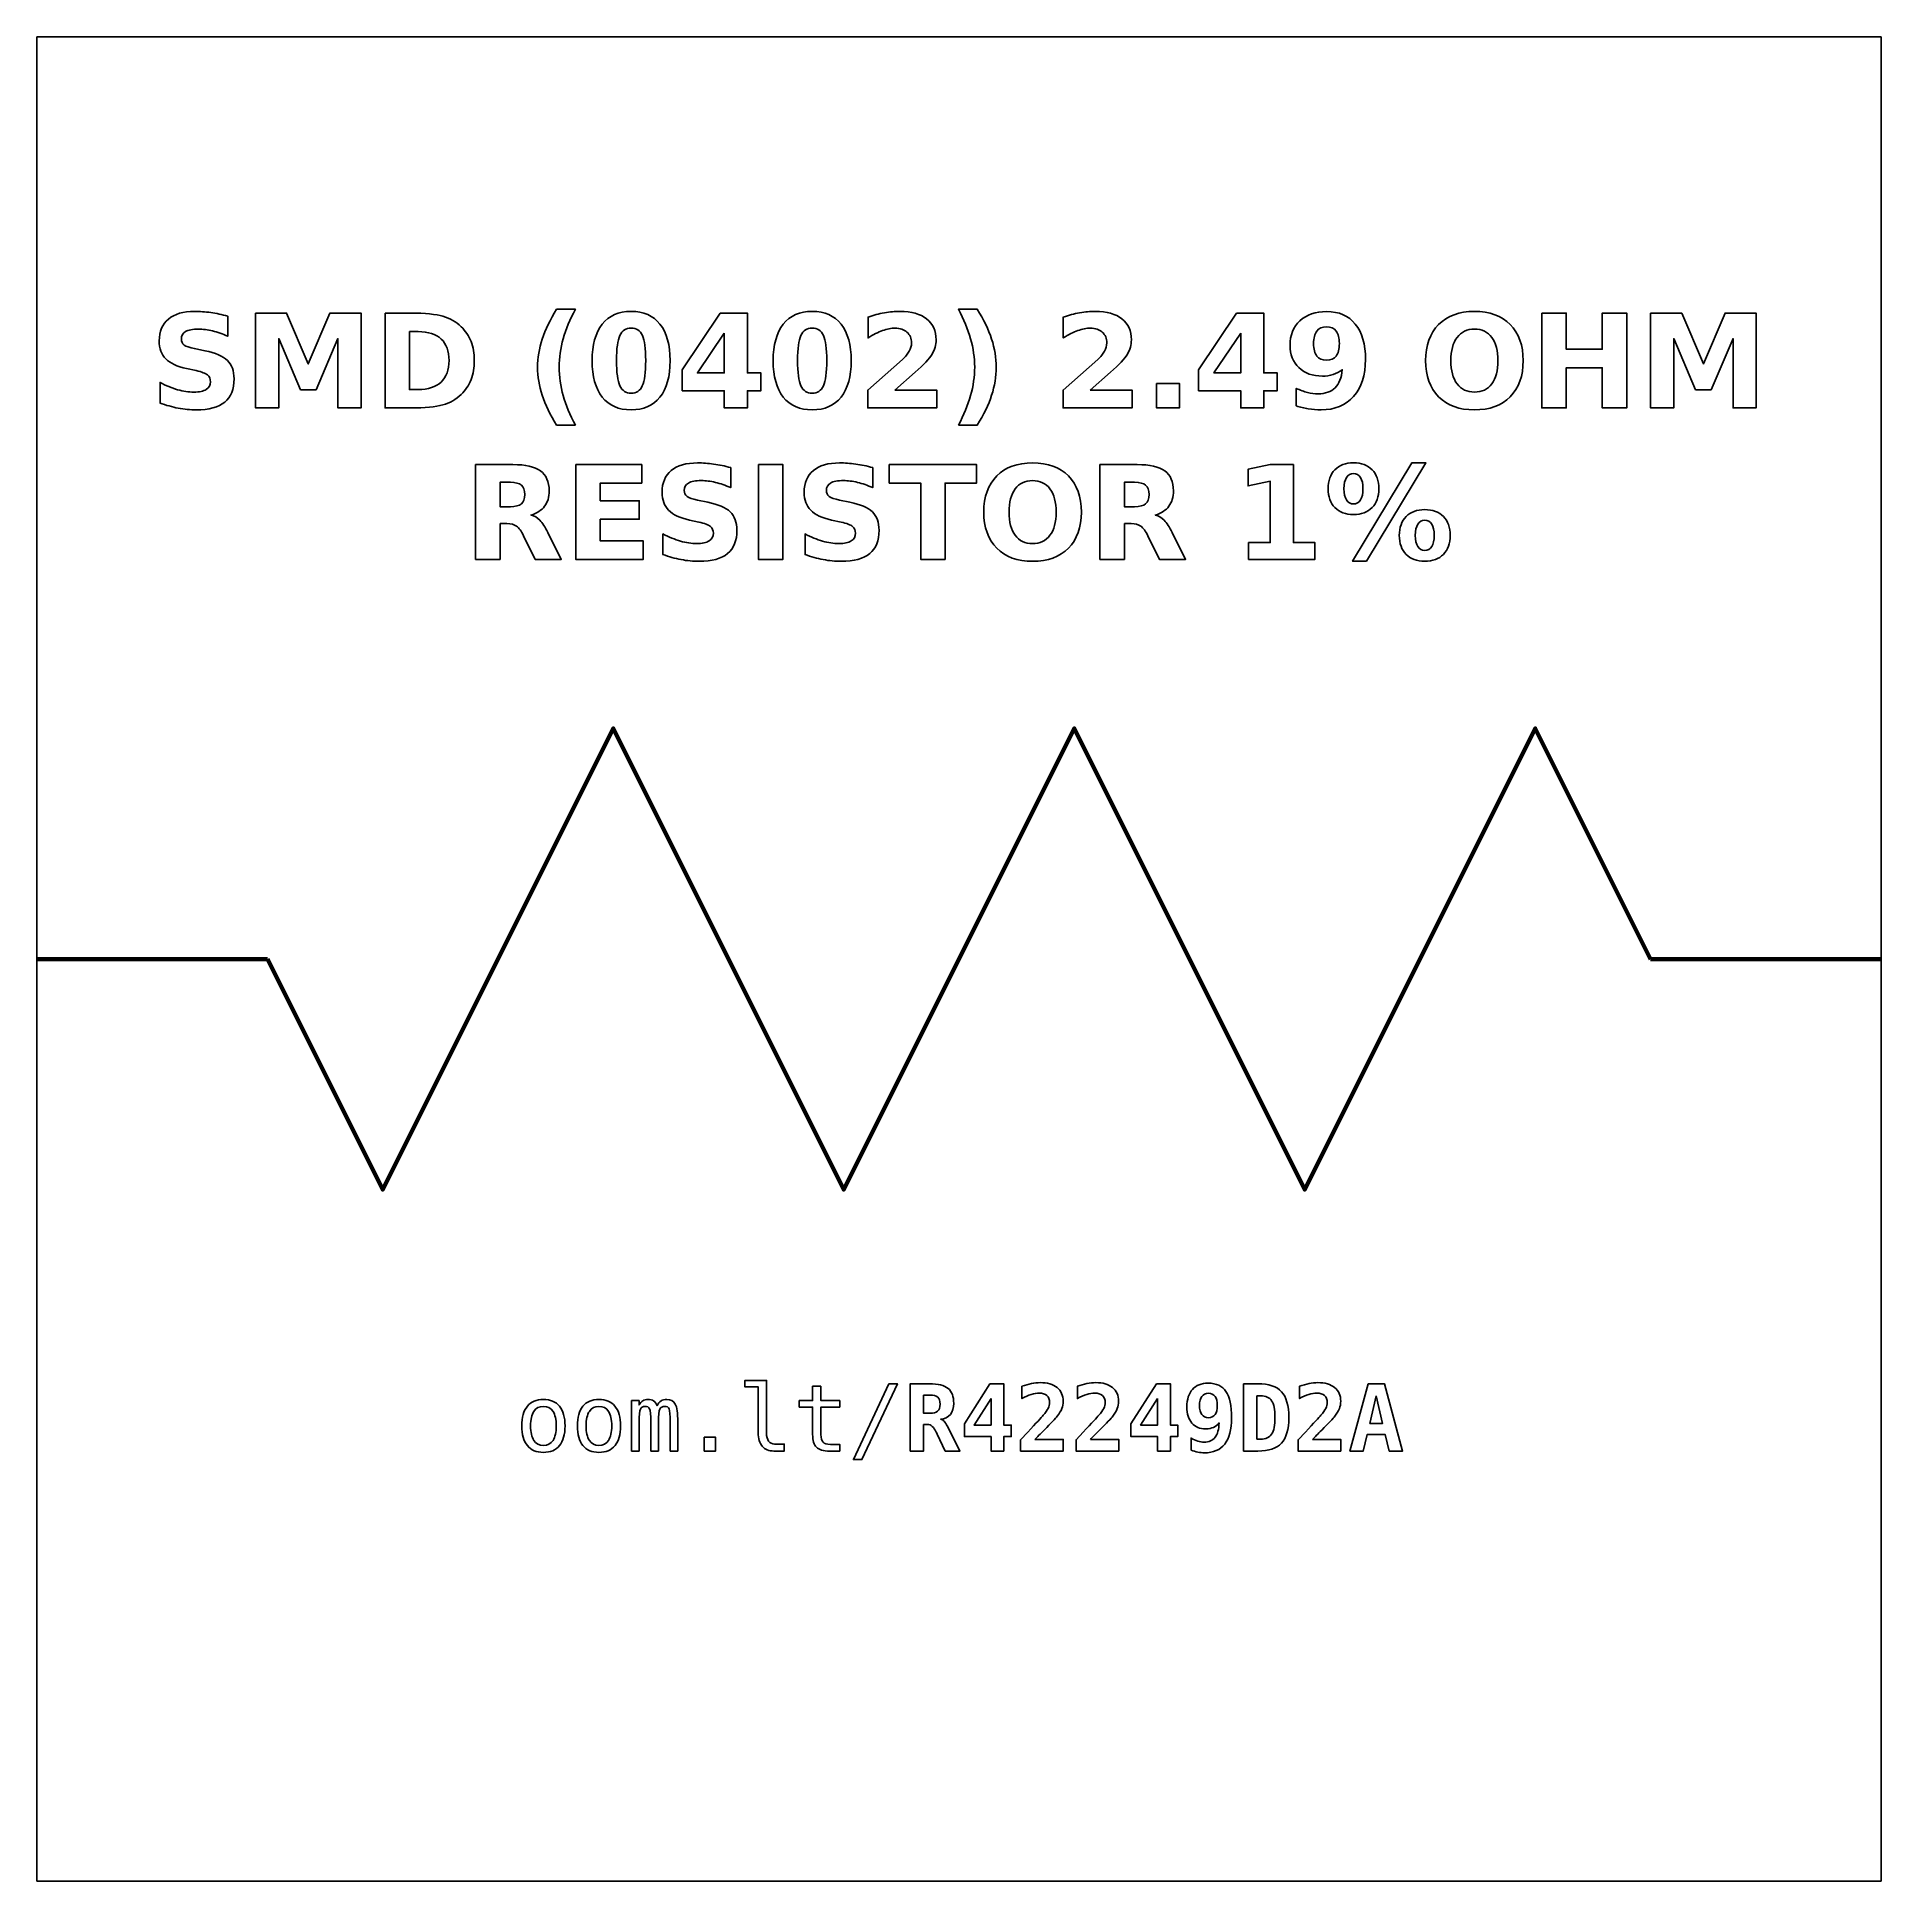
# Model space of a CAD drawing. Header units: centimetres. Extents: x -11.5 to -9.5, y -15.85 to -13.85.
import ezdxf

# ---------------------------------------------------------------- set-up
doc = ezdxf.new("R2010")
doc.units = ezdxf.units.CM
doc.header["$MEASUREMENT"] = 0
doc.layers.add('Layer 1', color=7, linetype='Continuous')

msp = doc.modelspace()

# ---------------------------------------------------------------- linework, layer by layer
at = {"layer": 'Layer 1', "color": 7}
msp.add_lwpolyline([(-11.5, -15.85), (-9.5, -15.85), (-9.5, -13.85), (-11.5, -13.85), (-11.5, -15.85)], close=True, dxfattribs=at)
at = {"layer": 'Layer 1', "color": 250}
for points, knots in [([(-11.29293, -14.15284), (-11.29293, -14.15284), (-11.29293, -14.17459), (-11.29293, -14.17459), (-11.29293, -14.17459), (-11.29858, -14.17207), (-11.3041, -14.17017), (-11.30946, -14.16888), (-11.30946, -14.16888), (-11.31485, -14.16758), (-11.31993, -14.16695), (-11.3247, -14.16695), (-11.3247, -14.16695), (-11.33103, -14.16695), (-11.33573, -14.16782), (-11.33877, -14.16956), (-11.33877, -14.16956), (-11.3418, -14.17132), (-11.34331, -14.17403), (-11.34331, -14.1777), (-11.34331, -14.1777), (-11.34331, -14.18045), (-11.3423, -14.18261), (-11.34025, -14.18414), (-11.34025, -14.18414), (-11.3382, -14.18567), (-11.33449, -14.18701), (-11.3291, -14.18811), (-11.3291, -14.18811), (-11.3291, -14.18811), (-11.31781, -14.19037), (-11.31781, -14.19037), (-11.31781, -14.19037), (-11.30636, -14.19268), (-11.29825, -14.19616), (-11.29343, -14.20086), (-11.29343, -14.20086), (-11.2886, -14.20554), (-11.28618, -14.2122), (-11.28618, -14.22083), (-11.28618, -14.22083), (-11.28618, -14.23219), (-11.28954, -14.24063), (-11.29627, -14.24616), (-11.29627, -14.24616), (-11.303, -14.25168), (-11.31327, -14.25446), (-11.3271, -14.25446), (-11.3271, -14.25446), (-11.33364, -14.25446), (-11.34018, -14.25385), (-11.34674, -14.2526), (-11.34674, -14.2526), (-11.3533, -14.25135), (-11.35989, -14.24952), (-11.36645, -14.2471), (-11.36645, -14.2471), (-11.36645, -14.2471), (-11.36645, -14.22471), (-11.36645, -14.22471), (-11.36645, -14.22471), (-11.35989, -14.22819), (-11.35354, -14.23082), (-11.3474, -14.23259), (-11.3474, -14.23259), (-11.34126, -14.23435), (-11.33536, -14.23524), (-11.32967, -14.23524), (-11.32967, -14.23524), (-11.32388, -14.23524), (-11.31944, -14.23428), (-11.31636, -14.23235), (-11.31636, -14.23235), (-11.31327, -14.23042), (-11.31175, -14.22767), (-11.31175, -14.22407), (-11.31175, -14.22407), (-11.31175, -14.22087), (-11.31278, -14.21838), (-11.31487, -14.21664), (-11.31487, -14.21664), (-11.31697, -14.2149), (-11.32113, -14.21333), (-11.32739, -14.21196), (-11.32739, -14.21196), (-11.32739, -14.21196), (-11.33766, -14.20968), (-11.33766, -14.20968), (-11.33766, -14.20968), (-11.34794, -14.20747), (-11.35547, -14.20397), (-11.36022, -14.19914), (-11.36022, -14.19914), (-11.36497, -14.19432), (-11.36734, -14.18781), (-11.36734, -14.17965), (-11.36734, -14.17965), (-11.36734, -14.16939), (-11.36403, -14.16151), (-11.35742, -14.15601), (-11.35742, -14.15601), (-11.35081, -14.15048), (-11.34131, -14.14773), (-11.32889, -14.14773), (-11.32889, -14.14773), (-11.32325, -14.14773), (-11.31744, -14.14816), (-11.31146, -14.149), (-11.31146, -14.149), (-11.30549, -14.14985), (-11.29931, -14.15112), (-11.29293, -14.15284)], [0, 0, 0, 0, 0.0357143, 0.0357143, 0.0357143, 0.0357143, 0.0714286, 0.0714286, 0.0714286, 0.0714286, 0.1071429, 0.1071429, 0.1071429, 0.1071429, 0.1428571, 0.1428571, 0.1428571, 0.1428571, 0.1785714, 0.1785714, 0.1785714, 0.1785714, 0.2142857, 0.2142857, 0.2142857, 0.2142857, 0.25, 0.25, 0.25, 0.25, 0.2857143, 0.2857143, 0.2857143, 0.2857143, 0.3214286, 0.3214286, 0.3214286, 0.3214286, 0.3571429, 0.3571429, 0.3571429, 0.3571429, 0.3928571, 0.3928571, 0.3928571, 0.3928571, 0.4285714, 0.4285714, 0.4285714, 0.4285714, 0.4642857, 0.4642857, 0.4642857, 0.4642857, 0.5, 0.5, 0.5, 0.5, 0.5357143, 0.5357143, 0.5357143, 0.5357143, 0.5714286, 0.5714286, 0.5714286, 0.5714286, 0.6071429, 0.6071429, 0.6071429, 0.6071429, 0.6428571, 0.6428571, 0.6428571, 0.6428571, 0.6785714, 0.6785714, 0.6785714, 0.6785714, 0.7142857, 0.7142857, 0.7142857, 0.7142857, 0.75, 0.75, 0.75, 0.75, 0.7857143, 0.7857143, 0.7857143, 0.7857143, 0.8214286, 0.8214286, 0.8214286, 0.8214286, 0.8571429, 0.8571429, 0.8571429, 0.8571429, 0.8928571, 0.8928571, 0.8928571, 0.8928571, 0.9285714, 0.9285714, 0.9285714, 0.9285714, 0.9642857, 0.9642857, 0.9642857, 0.9642857, 1, 1, 1, 1]), ([(-11.2629, -14.14959), (-11.2629, -14.14959), (-11.22915, -14.14959), (-11.22915, -14.14959), (-11.22915, -14.14959), (-11.22915, -14.14959), (-11.2057, -14.20465), (-11.2057, -14.20465), (-11.2057, -14.20465), (-11.2057, -14.20465), (-11.18214, -14.14959), (-11.18214, -14.14959), (-11.18214, -14.14959), (-11.18214, -14.14959), (-11.14846, -14.14959), (-11.14846, -14.14959), (-11.14846, -14.14959), (-11.14846, -14.14959), (-11.14846, -14.25246), (-11.14846, -14.25246), (-11.14846, -14.25246), (-11.14846, -14.25246), (-11.17353, -14.25246), (-11.17353, -14.25246), (-11.17353, -14.25246), (-11.17353, -14.25246), (-11.17353, -14.17722), (-11.17353, -14.17722), (-11.17353, -14.17722), (-11.17353, -14.17722), (-11.19724, -14.23268), (-11.19724, -14.23268), (-11.19724, -14.23268), (-11.19724, -14.23268), (-11.21405, -14.23268), (-11.21405, -14.23268), (-11.21405, -14.23268), (-11.21405, -14.23268), (-11.23776, -14.17722), (-11.23776, -14.17722), (-11.23776, -14.17722), (-11.23776, -14.17722), (-11.23776, -14.25246), (-11.23776, -14.25246), (-11.23776, -14.25246), (-11.23776, -14.25246), (-11.2629, -14.25246), (-11.2629, -14.25246), (-11.2629, -14.25246), (-11.2629, -14.25246), (-11.2629, -14.14959), (-11.2629, -14.14959)], [0, 0, 0, 0, 0.0769231, 0.0769231, 0.0769231, 0.0769231, 0.1538462, 0.1538462, 0.1538462, 0.1538462, 0.2307692, 0.2307692, 0.2307692, 0.2307692, 0.3076923, 0.3076923, 0.3076923, 0.3076923, 0.3846154, 0.3846154, 0.3846154, 0.3846154, 0.4615385, 0.4615385, 0.4615385, 0.4615385, 0.5384615, 0.5384615, 0.5384615, 0.5384615, 0.6153846, 0.6153846, 0.6153846, 0.6153846, 0.6923077, 0.6923077, 0.6923077, 0.6923077, 0.7692308, 0.7692308, 0.7692308, 0.7692308, 0.8461538, 0.8461538, 0.8461538, 0.8461538, 0.9230769, 0.9230769, 0.9230769, 0.9230769, 1, 1, 1, 1]), ([(-11.12247, -14.14959), (-11.12247, -14.14959), (-11.09448, -14.14959), (-11.09448, -14.14959), (-11.09448, -14.14959), (-11.07887, -14.14959), (-11.06725, -14.1507), (-11.05961, -14.15293), (-11.05961, -14.15293), (-11.05196, -14.15516), (-11.0454, -14.15893), (-11.03992, -14.16427), (-11.03992, -14.16427), (-11.0351, -14.1689), (-11.03153, -14.17426), (-11.02917, -14.18033), (-11.02917, -14.18033), (-11.02685, -14.18637), (-11.02567, -14.19324), (-11.02567, -14.20093), (-11.02567, -14.20093), (-11.02567, -14.20869), (-11.02685, -14.21561), (-11.02917, -14.2217), (-11.02917, -14.2217), (-11.03153, -14.22779), (-11.0351, -14.23315), (-11.03992, -14.23778), (-11.03992, -14.23778), (-11.04545, -14.24312), (-11.05206, -14.24689), (-11.05977, -14.24912), (-11.05977, -14.24912), (-11.06749, -14.25135), (-11.07906, -14.25246), (-11.09448, -14.25246), (-11.09448, -14.25246), (-11.09448, -14.25246), (-11.12247, -14.25246), (-11.12247, -14.25246), (-11.12247, -14.25246), (-11.12247, -14.25246), (-11.12247, -14.14959), (-11.12247, -14.14959)], [0, 0, 0, 0, 0.0909091, 0.0909091, 0.0909091, 0.0909091, 0.1818182, 0.1818182, 0.1818182, 0.1818182, 0.2727273, 0.2727273, 0.2727273, 0.2727273, 0.3636364, 0.3636364, 0.3636364, 0.3636364, 0.4545455, 0.4545455, 0.4545455, 0.4545455, 0.5454545, 0.5454545, 0.5454545, 0.5454545, 0.6363636, 0.6363636, 0.6363636, 0.6363636, 0.7272727, 0.7272727, 0.7272727, 0.7272727, 0.8181818, 0.8181818, 0.8181818, 0.8181818, 0.9090909, 0.9090909, 0.9090909, 0.9090909, 1, 1, 1, 1]), ([(-10.91598, -14.27106), (-10.91598, -14.27106), (-10.93644, -14.27106), (-10.93644, -14.27106), (-10.93644, -14.27106), (-10.94347, -14.25973), (-10.94867, -14.24893), (-10.95201, -14.2387), (-10.95201, -14.2387), (-10.95537, -14.22849), (-10.95704, -14.21836), (-10.95704, -14.20829), (-10.95704, -14.20829), (-10.95704, -14.19823), (-10.95535, -14.18804), (-10.95199, -14.17774), (-10.95199, -14.17774), (-10.9486, -14.16742), (-10.94343, -14.15665), (-10.93644, -14.14538), (-10.93644, -14.14538), (-10.93644, -14.14538), (-10.91598, -14.14538), (-10.91598, -14.14538), (-10.91598, -14.14538), (-10.92186, -14.15627), (-10.92626, -14.16692), (-10.9292, -14.17732), (-10.9292, -14.17732), (-10.93214, -14.18771), (-10.93362, -14.19799), (-10.93362, -14.20815), (-10.93362, -14.20815), (-10.93362, -14.21831), (-10.93216, -14.22859), (-10.92925, -14.23903), (-10.92925, -14.23903), (-10.92633, -14.24945), (-10.92191, -14.26013), (-10.91598, -14.27106)], [0, 0, 0, 0, 0.1, 0.1, 0.1, 0.1, 0.2, 0.2, 0.2, 0.2, 0.3, 0.3, 0.3, 0.3, 0.4, 0.4, 0.4, 0.4, 0.5, 0.5, 0.5, 0.5, 0.6, 0.6, 0.6, 0.6, 0.7, 0.7, 0.7, 0.7, 0.8, 0.8, 0.8, 0.8, 0.9, 0.9, 0.9, 0.9, 1, 1, 1, 1]), ([(-10.81325, -14.20112), (-10.81325, -14.21817), (-10.81692, -14.23132), (-10.82428, -14.24058), (-10.82428, -14.24058), (-10.83162, -14.24983), (-10.84206, -14.25446), (-10.85556, -14.25446), (-10.85556, -14.25446), (-10.86911, -14.25446), (-10.87957, -14.24983), (-10.88691, -14.24058), (-10.88691, -14.24058), (-10.89427, -14.23132), (-10.89794, -14.21817), (-10.89794, -14.20112), (-10.89794, -14.20112), (-10.89794, -14.18405), (-10.89427, -14.17087), (-10.88691, -14.16161), (-10.88691, -14.16161), (-10.87957, -14.15237), (-10.86911, -14.14773), (-10.85556, -14.14773), (-10.85556, -14.14773), (-10.84206, -14.14773), (-10.83162, -14.15237), (-10.82428, -14.16161), (-10.82428, -14.16161), (-10.81692, -14.17087), (-10.81325, -14.18405), (-10.81325, -14.20112)], [0, 0, 0, 0, 0.125, 0.125, 0.125, 0.125, 0.25, 0.25, 0.25, 0.25, 0.375, 0.375, 0.375, 0.375, 0.5, 0.5, 0.5, 0.5, 0.625, 0.625, 0.625, 0.625, 0.75, 0.75, 0.75, 0.75, 0.875, 0.875, 0.875, 0.875, 1, 1, 1, 1]), ([(-10.75895, -14.14959), (-10.75895, -14.14959), (-10.72945, -14.14959), (-10.72945, -14.14959), (-10.72945, -14.14959), (-10.72945, -14.14959), (-10.72945, -14.2145), (-10.72945, -14.2145), (-10.72945, -14.2145), (-10.72945, -14.2145), (-10.71478, -14.2145), (-10.71478, -14.2145), (-10.71478, -14.2145), (-10.71478, -14.2145), (-10.71478, -14.23372), (-10.71478, -14.23372), (-10.71478, -14.23372), (-10.71478, -14.23372), (-10.72945, -14.23372), (-10.72945, -14.23372), (-10.72945, -14.23372), (-10.72945, -14.23372), (-10.72945, -14.25246), (-10.72945, -14.25246), (-10.72945, -14.25246), (-10.72945, -14.25246), (-10.75452, -14.25246), (-10.75452, -14.25246), (-10.75452, -14.25246), (-10.75452, -14.25246), (-10.75452, -14.23372), (-10.75452, -14.23372), (-10.75452, -14.23372), (-10.75452, -14.23372), (-10.80015, -14.23372), (-10.80015, -14.23372), (-10.80015, -14.23372), (-10.80015, -14.23372), (-10.80015, -14.21097), (-10.80015, -14.21097), (-10.80015, -14.21097), (-10.80015, -14.21097), (-10.75895, -14.14959), (-10.75895, -14.14959)], [0, 0, 0, 0, 0.0909091, 0.0909091, 0.0909091, 0.0909091, 0.1818182, 0.1818182, 0.1818182, 0.1818182, 0.2727273, 0.2727273, 0.2727273, 0.2727273, 0.3636364, 0.3636364, 0.3636364, 0.3636364, 0.4545455, 0.4545455, 0.4545455, 0.4545455, 0.5454545, 0.5454545, 0.5454545, 0.5454545, 0.6363636, 0.6363636, 0.6363636, 0.6363636, 0.7272727, 0.7272727, 0.7272727, 0.7272727, 0.8181818, 0.8181818, 0.8181818, 0.8181818, 0.9090909, 0.9090909, 0.9090909, 0.9090909, 1, 1, 1, 1]), ([(-10.61687, -14.20112), (-10.61687, -14.21817), (-10.62054, -14.23132), (-10.6279, -14.24058), (-10.6279, -14.24058), (-10.63524, -14.24983), (-10.64568, -14.25446), (-10.65918, -14.25446), (-10.65918, -14.25446), (-10.67273, -14.25446), (-10.68319, -14.24983), (-10.69053, -14.24058), (-10.69053, -14.24058), (-10.69789, -14.23132), (-10.70156, -14.21817), (-10.70156, -14.20112), (-10.70156, -14.20112), (-10.70156, -14.18405), (-10.69789, -14.17087), (-10.69053, -14.16161), (-10.69053, -14.16161), (-10.68319, -14.15237), (-10.67273, -14.14773), (-10.65918, -14.14773), (-10.65918, -14.14773), (-10.64568, -14.14773), (-10.63524, -14.15237), (-10.6279, -14.16161), (-10.6279, -14.16161), (-10.62054, -14.17087), (-10.61687, -14.18405), (-10.61687, -14.20112)], [0, 0, 0, 0, 0.125, 0.125, 0.125, 0.125, 0.25, 0.25, 0.25, 0.25, 0.375, 0.375, 0.375, 0.375, 0.5, 0.5, 0.5, 0.5, 0.625, 0.625, 0.625, 0.625, 0.75, 0.75, 0.75, 0.75, 0.875, 0.875, 0.875, 0.875, 1, 1, 1, 1]), ([(-10.56946, -14.23296), (-10.56946, -14.23296), (-10.52418, -14.23296), (-10.52418, -14.23296), (-10.52418, -14.23296), (-10.52418, -14.23296), (-10.52418, -14.25246), (-10.52418, -14.25246), (-10.52418, -14.25246), (-10.52418, -14.25246), (-10.59895, -14.25246), (-10.59895, -14.25246), (-10.59895, -14.25246), (-10.59895, -14.25246), (-10.59895, -14.23296), (-10.59895, -14.23296), (-10.59895, -14.23296), (-10.59895, -14.23296), (-10.56139, -14.19983), (-10.56139, -14.19983), (-10.56139, -14.19983), (-10.55803, -14.19679), (-10.55556, -14.19383), (-10.55396, -14.19094), (-10.55396, -14.19094), (-10.55234, -14.18804), (-10.55154, -14.18503), (-10.55154, -14.1819), (-10.55154, -14.1819), (-10.55154, -14.17708), (-10.55316, -14.1732), (-10.5564, -14.17026), (-10.5564, -14.17026), (-10.55963, -14.16732), (-10.56393, -14.16587), (-10.56932, -14.16587), (-10.56932, -14.16587), (-10.57345, -14.16587), (-10.57797, -14.16676), (-10.58289, -14.16852), (-10.58289, -14.16852), (-10.5878, -14.17029), (-10.59307, -14.17292), (-10.59867, -14.1764), (-10.59867, -14.1764), (-10.59867, -14.1764), (-10.59867, -14.1538), (-10.59867, -14.1538), (-10.59867, -14.1538), (-10.59269, -14.15183), (-10.58679, -14.15032), (-10.58096, -14.14929), (-10.58096, -14.14929), (-10.57512, -14.14825), (-10.56941, -14.14773), (-10.56379, -14.14773), (-10.56379, -14.14773), (-10.55149, -14.14773), (-10.54192, -14.15044), (-10.5351, -14.15587), (-10.5351, -14.15587), (-10.52828, -14.16128), (-10.52487, -14.16883), (-10.52487, -14.17854), (-10.52487, -14.17854), (-10.52487, -14.18414), (-10.52632, -14.18936), (-10.52922, -14.19421), (-10.52922, -14.19421), (-10.53211, -14.19905), (-10.5382, -14.20554), (-10.54747, -14.21368), (-10.54747, -14.21368), (-10.54747, -14.21368), (-10.56946, -14.23296), (-10.56946, -14.23296)], [0, 0, 0, 0, 0.0526316, 0.0526316, 0.0526316, 0.0526316, 0.1052632, 0.1052632, 0.1052632, 0.1052632, 0.1578947, 0.1578947, 0.1578947, 0.1578947, 0.2105263, 0.2105263, 0.2105263, 0.2105263, 0.2631579, 0.2631579, 0.2631579, 0.2631579, 0.3157895, 0.3157895, 0.3157895, 0.3157895, 0.3684211, 0.3684211, 0.3684211, 0.3684211, 0.4210526, 0.4210526, 0.4210526, 0.4210526, 0.4736842, 0.4736842, 0.4736842, 0.4736842, 0.5263158, 0.5263158, 0.5263158, 0.5263158, 0.5789474, 0.5789474, 0.5789474, 0.5789474, 0.6315789, 0.6315789, 0.6315789, 0.6315789, 0.6842105, 0.6842105, 0.6842105, 0.6842105, 0.7368421, 0.7368421, 0.7368421, 0.7368421, 0.7894737, 0.7894737, 0.7894737, 0.7894737, 0.8421053, 0.8421053, 0.8421053, 0.8421053, 0.8947368, 0.8947368, 0.8947368, 0.8947368, 0.9473684, 0.9473684, 0.9473684, 0.9473684, 1, 1, 1, 1]), ([(-10.50064, -14.27106), (-10.49476, -14.26013), (-10.49034, -14.24945), (-10.4874, -14.23903), (-10.4874, -14.23903), (-10.48446, -14.22859), (-10.483, -14.21831), (-10.483, -14.20815), (-10.483, -14.20815), (-10.483, -14.19799), (-10.48446, -14.18771), (-10.4874, -14.17732), (-10.4874, -14.17732), (-10.49034, -14.16692), (-10.49476, -14.15627), (-10.50064, -14.14538), (-10.50064, -14.14538), (-10.50064, -14.14538), (-10.48018, -14.14538), (-10.48018, -14.14538), (-10.48018, -14.14538), (-10.4732, -14.15665), (-10.46802, -14.16742), (-10.46463, -14.17774), (-10.46463, -14.17774), (-10.46127, -14.18804), (-10.45958, -14.19823), (-10.45958, -14.20829), (-10.45958, -14.20829), (-10.45958, -14.21836), (-10.46125, -14.22849), (-10.46461, -14.2387), (-10.46461, -14.2387), (-10.46795, -14.24893), (-10.47315, -14.25973), (-10.48018, -14.27106), (-10.48018, -14.27106), (-10.48018, -14.27106), (-10.50064, -14.27106), (-10.50064, -14.27106)], [0, 0, 0, 0, 0.1, 0.1, 0.1, 0.1, 0.2, 0.2, 0.2, 0.2, 0.3, 0.3, 0.3, 0.3, 0.4, 0.4, 0.4, 0.4, 0.5, 0.5, 0.5, 0.5, 0.6, 0.6, 0.6, 0.6, 0.7, 0.7, 0.7, 0.7, 0.8, 0.8, 0.8, 0.8, 0.9, 0.9, 0.9, 0.9, 1, 1, 1, 1]), ([(-10.35765, -14.23296), (-10.35765, -14.23296), (-10.31237, -14.23296), (-10.31237, -14.23296), (-10.31237, -14.23296), (-10.31237, -14.23296), (-10.31237, -14.25246), (-10.31237, -14.25246), (-10.31237, -14.25246), (-10.31237, -14.25246), (-10.38714, -14.25246), (-10.38714, -14.25246), (-10.38714, -14.25246), (-10.38714, -14.25246), (-10.38714, -14.23296), (-10.38714, -14.23296), (-10.38714, -14.23296), (-10.38714, -14.23296), (-10.34958, -14.19983), (-10.34958, -14.19983), (-10.34958, -14.19983), (-10.34622, -14.19679), (-10.34375, -14.19383), (-10.34215, -14.19094), (-10.34215, -14.19094), (-10.34053, -14.18804), (-10.33973, -14.18503), (-10.33973, -14.1819), (-10.33973, -14.1819), (-10.33973, -14.17708), (-10.34135, -14.1732), (-10.34459, -14.17026), (-10.34459, -14.17026), (-10.34782, -14.16732), (-10.35212, -14.16587), (-10.35751, -14.16587), (-10.35751, -14.16587), (-10.36164, -14.16587), (-10.36616, -14.16676), (-10.37108, -14.16852), (-10.37108, -14.16852), (-10.37599, -14.17029), (-10.38126, -14.17292), (-10.38686, -14.1764), (-10.38686, -14.1764), (-10.38686, -14.1764), (-10.38686, -14.1538), (-10.38686, -14.1538), (-10.38686, -14.1538), (-10.38088, -14.15183), (-10.37498, -14.15032), (-10.36915, -14.14929), (-10.36915, -14.14929), (-10.36331, -14.14825), (-10.3576, -14.14773), (-10.35198, -14.14773), (-10.35198, -14.14773), (-10.33968, -14.14773), (-10.33011, -14.15044), (-10.32329, -14.15587), (-10.32329, -14.15587), (-10.31647, -14.16128), (-10.31306, -14.16883), (-10.31306, -14.17854), (-10.31306, -14.17854), (-10.31306, -14.18414), (-10.31451, -14.18936), (-10.31741, -14.19421), (-10.31741, -14.19421), (-10.3203, -14.19905), (-10.32639, -14.20554), (-10.33566, -14.21368), (-10.33566, -14.21368), (-10.33566, -14.21368), (-10.35765, -14.23296), (-10.35765, -14.23296)], [0, 0, 0, 0, 0.0526316, 0.0526316, 0.0526316, 0.0526316, 0.1052632, 0.1052632, 0.1052632, 0.1052632, 0.1578947, 0.1578947, 0.1578947, 0.1578947, 0.2105263, 0.2105263, 0.2105263, 0.2105263, 0.2631579, 0.2631579, 0.2631579, 0.2631579, 0.3157895, 0.3157895, 0.3157895, 0.3157895, 0.3684211, 0.3684211, 0.3684211, 0.3684211, 0.4210526, 0.4210526, 0.4210526, 0.4210526, 0.4736842, 0.4736842, 0.4736842, 0.4736842, 0.5263158, 0.5263158, 0.5263158, 0.5263158, 0.5789474, 0.5789474, 0.5789474, 0.5789474, 0.6315789, 0.6315789, 0.6315789, 0.6315789, 0.6842105, 0.6842105, 0.6842105, 0.6842105, 0.7368421, 0.7368421, 0.7368421, 0.7368421, 0.7894737, 0.7894737, 0.7894737, 0.7894737, 0.8421053, 0.8421053, 0.8421053, 0.8421053, 0.8947368, 0.8947368, 0.8947368, 0.8947368, 0.9473684, 0.9473684, 0.9473684, 0.9473684, 1, 1, 1, 1]), ([(-10.19897, -14.14959), (-10.19897, -14.14959), (-10.16947, -14.14959), (-10.16947, -14.14959), (-10.16947, -14.14959), (-10.16947, -14.14959), (-10.16947, -14.2145), (-10.16947, -14.2145), (-10.16947, -14.2145), (-10.16947, -14.2145), (-10.1548, -14.2145), (-10.1548, -14.2145), (-10.1548, -14.2145), (-10.1548, -14.2145), (-10.1548, -14.23372), (-10.1548, -14.23372), (-10.1548, -14.23372), (-10.1548, -14.23372), (-10.16947, -14.23372), (-10.16947, -14.23372), (-10.16947, -14.23372), (-10.16947, -14.23372), (-10.16947, -14.25246), (-10.16947, -14.25246), (-10.16947, -14.25246), (-10.16947, -14.25246), (-10.19454, -14.25246), (-10.19454, -14.25246), (-10.19454, -14.25246), (-10.19454, -14.25246), (-10.19454, -14.23372), (-10.19454, -14.23372), (-10.19454, -14.23372), (-10.19454, -14.23372), (-10.24017, -14.23372), (-10.24017, -14.23372), (-10.24017, -14.23372), (-10.24017, -14.23372), (-10.24017, -14.21097), (-10.24017, -14.21097), (-10.24017, -14.21097), (-10.24017, -14.21097), (-10.19897, -14.14959), (-10.19897, -14.14959)], [0, 0, 0, 0, 0.0909091, 0.0909091, 0.0909091, 0.0909091, 0.1818182, 0.1818182, 0.1818182, 0.1818182, 0.2727273, 0.2727273, 0.2727273, 0.2727273, 0.3636364, 0.3636364, 0.3636364, 0.3636364, 0.4545455, 0.4545455, 0.4545455, 0.4545455, 0.5454545, 0.5454545, 0.5454545, 0.5454545, 0.6363636, 0.6363636, 0.6363636, 0.6363636, 0.7272727, 0.7272727, 0.7272727, 0.7272727, 0.8181818, 0.8181818, 0.8181818, 0.8181818, 0.9090909, 0.9090909, 0.9090909, 0.9090909, 1, 1, 1, 1]), ([(-10.1342, -14.2502), (-10.1342, -14.2502), (-10.1342, -14.23118), (-10.1342, -14.23118), (-10.1342, -14.23118), (-10.12996, -14.23315), (-10.12592, -14.23463), (-10.12206, -14.23562), (-10.12206, -14.23562), (-10.1182, -14.23661), (-10.11439, -14.2371), (-10.11063, -14.2371), (-10.11063, -14.2371), (-10.10273, -14.2371), (-10.09659, -14.23492), (-10.09217, -14.23052), (-10.09217, -14.23052), (-10.08777, -14.22614), (-10.08516, -14.21963), (-10.08438, -14.211), (-10.08438, -14.211), (-10.08751, -14.2133), (-10.09083, -14.21502), (-10.09438, -14.21617), (-10.09438, -14.21617), (-10.09791, -14.21732), (-10.10174, -14.21789), (-10.10588, -14.21789), (-10.10588, -14.21789), (-10.11639, -14.21789), (-10.12488, -14.21483), (-10.13133, -14.20869), (-10.13133, -14.20869), (-10.13779, -14.20255), (-10.14102, -14.19449), (-10.14102, -14.18447), (-10.14102, -14.18447), (-10.14102, -14.17339), (-10.13742, -14.16452), (-10.13024, -14.15787), (-10.13024, -14.15787), (-10.12305, -14.15121), (-10.11341, -14.14787), (-10.10134, -14.14787), (-10.10134, -14.14787), (-10.08791, -14.14787), (-10.07754, -14.15239), (-10.0702, -14.16144), (-10.0702, -14.16144), (-10.06284, -14.1705), (-10.05917, -14.18329), (-10.05917, -14.19983), (-10.05917, -14.19983), (-10.05917, -14.21681), (-10.06348, -14.23016), (-10.07206, -14.23988), (-10.07206, -14.23988), (-10.08064, -14.24959), (-10.09243, -14.25446), (-10.10738, -14.25446), (-10.10738, -14.25446), (-10.11223, -14.25446), (-10.11684, -14.25411), (-10.12124, -14.2534), (-10.12124, -14.2534), (-10.12566, -14.2527), (-10.12996, -14.25161), (-10.1342, -14.2502)], [0, 0, 0, 0, 0.0588235, 0.0588235, 0.0588235, 0.0588235, 0.1176471, 0.1176471, 0.1176471, 0.1176471, 0.1764706, 0.1764706, 0.1764706, 0.1764706, 0.2352941, 0.2352941, 0.2352941, 0.2352941, 0.2941176, 0.2941176, 0.2941176, 0.2941176, 0.3529412, 0.3529412, 0.3529412, 0.3529412, 0.4117647, 0.4117647, 0.4117647, 0.4117647, 0.4705882, 0.4705882, 0.4705882, 0.4705882, 0.5294118, 0.5294118, 0.5294118, 0.5294118, 0.5882353, 0.5882353, 0.5882353, 0.5882353, 0.6470588, 0.6470588, 0.6470588, 0.6470588, 0.7058824, 0.7058824, 0.7058824, 0.7058824, 0.7647059, 0.7647059, 0.7647059, 0.7647059, 0.8235294, 0.8235294, 0.8235294, 0.8235294, 0.8823529, 0.8823529, 0.8823529, 0.8823529, 0.9411765, 0.9411765, 0.9411765, 0.9411765, 1, 1, 1, 1]), ([(-9.94106, -14.14773), (-9.92453, -14.14773), (-9.91157, -14.15246), (-9.90221, -14.16194), (-9.90221, -14.16194), (-9.89283, -14.17139), (-9.88815, -14.18444), (-9.88815, -14.20112), (-9.88815, -14.20112), (-9.88815, -14.21775), (-9.89283, -14.2308), (-9.90221, -14.24025), (-9.90221, -14.24025), (-9.91157, -14.24973), (-9.92453, -14.25446), (-9.94106, -14.25446), (-9.94106, -14.25446), (-9.95755, -14.25446), (-9.97048, -14.24973), (-9.97989, -14.24025), (-9.97989, -14.24025), (-9.98927, -14.2308), (-9.99398, -14.21775), (-9.99398, -14.20112), (-9.99398, -14.20112), (-9.99398, -14.18444), (-9.98927, -14.17139), (-9.97989, -14.16194), (-9.97989, -14.16194), (-9.97048, -14.15246), (-9.95755, -14.14773), (-9.94106, -14.14773)], [0, 0, 0, 0, 0.125, 0.125, 0.125, 0.125, 0.25, 0.25, 0.25, 0.25, 0.375, 0.375, 0.375, 0.375, 0.5, 0.5, 0.5, 0.5, 0.625, 0.625, 0.625, 0.625, 0.75, 0.75, 0.75, 0.75, 0.875, 0.875, 0.875, 0.875, 1, 1, 1, 1]), ([(-9.86808, -14.14959), (-9.86808, -14.14959), (-9.84155, -14.14959), (-9.84155, -14.14959), (-9.84155, -14.14959), (-9.84155, -14.14959), (-9.84155, -14.1888), (-9.84155, -14.1888), (-9.84155, -14.1888), (-9.84155, -14.1888), (-9.80242, -14.1888), (-9.80242, -14.1888), (-9.80242, -14.1888), (-9.80242, -14.1888), (-9.80242, -14.14959), (-9.80242, -14.14959), (-9.80242, -14.14959), (-9.80242, -14.14959), (-9.77589, -14.14959), (-9.77589, -14.14959), (-9.77589, -14.14959), (-9.77589, -14.14959), (-9.77589, -14.25246), (-9.77589, -14.25246), (-9.77589, -14.25246), (-9.77589, -14.25246), (-9.80242, -14.25246), (-9.80242, -14.25246), (-9.80242, -14.25246), (-9.80242, -14.25246), (-9.80242, -14.20886), (-9.80242, -14.20886), (-9.80242, -14.20886), (-9.80242, -14.20886), (-9.84155, -14.20886), (-9.84155, -14.20886), (-9.84155, -14.20886), (-9.84155, -14.20886), (-9.84155, -14.25246), (-9.84155, -14.25246), (-9.84155, -14.25246), (-9.84155, -14.25246), (-9.86808, -14.25246), (-9.86808, -14.25246), (-9.86808, -14.25246), (-9.86808, -14.25246), (-9.86808, -14.14959), (-9.86808, -14.14959)], [0, 0, 0, 0, 0.0833333, 0.0833333, 0.0833333, 0.0833333, 0.1666667, 0.1666667, 0.1666667, 0.1666667, 0.25, 0.25, 0.25, 0.25, 0.3333333, 0.3333333, 0.3333333, 0.3333333, 0.4166667, 0.4166667, 0.4166667, 0.4166667, 0.5, 0.5, 0.5, 0.5, 0.5833333, 0.5833333, 0.5833333, 0.5833333, 0.6666667, 0.6666667, 0.6666667, 0.6666667, 0.75, 0.75, 0.75, 0.75, 0.8333333, 0.8333333, 0.8333333, 0.8333333, 0.9166667, 0.9166667, 0.9166667, 0.9166667, 1, 1, 1, 1]), ([(-9.74999, -14.14959), (-9.74999, -14.14959), (-9.71624, -14.14959), (-9.71624, -14.14959), (-9.71624, -14.14959), (-9.71624, -14.14959), (-9.69279, -14.20465), (-9.69279, -14.20465), (-9.69279, -14.20465), (-9.69279, -14.20465), (-9.66923, -14.14959), (-9.66923, -14.14959), (-9.66923, -14.14959), (-9.66923, -14.14959), (-9.63555, -14.14959), (-9.63555, -14.14959), (-9.63555, -14.14959), (-9.63555, -14.14959), (-9.63555, -14.25246), (-9.63555, -14.25246), (-9.63555, -14.25246), (-9.63555, -14.25246), (-9.66062, -14.25246), (-9.66062, -14.25246), (-9.66062, -14.25246), (-9.66062, -14.25246), (-9.66062, -14.17722), (-9.66062, -14.17722), (-9.66062, -14.17722), (-9.66062, -14.17722), (-9.68433, -14.23268), (-9.68433, -14.23268), (-9.68433, -14.23268), (-9.68433, -14.23268), (-9.70114, -14.23268), (-9.70114, -14.23268), (-9.70114, -14.23268), (-9.70114, -14.23268), (-9.72485, -14.17722), (-9.72485, -14.17722), (-9.72485, -14.17722), (-9.72485, -14.17722), (-9.72485, -14.25246), (-9.72485, -14.25246), (-9.72485, -14.25246), (-9.72485, -14.25246), (-9.74999, -14.25246), (-9.74999, -14.25246), (-9.74999, -14.25246), (-9.74999, -14.25246), (-9.74999, -14.14959), (-9.74999, -14.14959)], [0, 0, 0, 0, 0.0769231, 0.0769231, 0.0769231, 0.0769231, 0.1538462, 0.1538462, 0.1538462, 0.1538462, 0.2307692, 0.2307692, 0.2307692, 0.2307692, 0.3076923, 0.3076923, 0.3076923, 0.3076923, 0.3846154, 0.3846154, 0.3846154, 0.3846154, 0.4615385, 0.4615385, 0.4615385, 0.4615385, 0.5384615, 0.5384615, 0.5384615, 0.5384615, 0.6153846, 0.6153846, 0.6153846, 0.6153846, 0.6923077, 0.6923077, 0.6923077, 0.6923077, 0.7692308, 0.7692308, 0.7692308, 0.7692308, 0.8461538, 0.8461538, 0.8461538, 0.8461538, 0.9230769, 0.9230769, 0.9230769, 0.9230769, 1, 1, 1, 1]), ([(-11.09594, -14.16965), (-11.09594, -14.16965), (-11.09594, -14.2324), (-11.09594, -14.2324), (-11.09594, -14.2324), (-11.09594, -14.2324), (-11.08644, -14.2324), (-11.08644, -14.2324), (-11.08644, -14.2324), (-11.0756, -14.2324), (-11.06732, -14.22972), (-11.06161, -14.22433), (-11.06161, -14.22433), (-11.05589, -14.21897), (-11.05302, -14.21116), (-11.05302, -14.20093), (-11.05302, -14.20093), (-11.05302, -14.19072), (-11.05587, -14.18296), (-11.06156, -14.17765), (-11.06156, -14.17765), (-11.06725, -14.17231), (-11.07555, -14.16965), (-11.08644, -14.16965), (-11.08644, -14.16965), (-11.08644, -14.16965), (-11.09594, -14.16965), (-11.09594, -14.16965)], [0, 0, 0, 0, 0.1428571, 0.1428571, 0.1428571, 0.1428571, 0.2857143, 0.2857143, 0.2857143, 0.2857143, 0.4285714, 0.4285714, 0.4285714, 0.4285714, 0.5714286, 0.5714286, 0.5714286, 0.5714286, 0.7142857, 0.7142857, 0.7142857, 0.7142857, 0.8571429, 0.8571429, 0.8571429, 0.8571429, 1, 1, 1, 1]), ([(-10.83978, -14.20093), (-10.83978, -14.18807), (-10.84098, -14.17901), (-10.8434, -14.17374), (-10.8434, -14.17374), (-10.8458, -14.1685), (-10.84987, -14.16587), (-10.85556, -14.16587), (-10.85556, -14.16587), (-10.86125, -14.16587), (-10.86532, -14.1685), (-10.86777, -14.17374), (-10.86777, -14.17374), (-10.87019, -14.17901), (-10.87141, -14.18807), (-10.87141, -14.20093), (-10.87141, -14.20093), (-10.87141, -14.21391), (-10.87019, -14.22309), (-10.86777, -14.2284), (-10.86777, -14.2284), (-10.86532, -14.23374), (-10.86125, -14.2364), (-10.85556, -14.2364), (-10.85556, -14.2364), (-10.84992, -14.2364), (-10.84587, -14.23374), (-10.84342, -14.2284), (-10.84342, -14.2284), (-10.841, -14.22309), (-10.83978, -14.21391), (-10.83978, -14.20093)], [0, 0, 0, 0, 0.125, 0.125, 0.125, 0.125, 0.25, 0.25, 0.25, 0.25, 0.375, 0.375, 0.375, 0.375, 0.5, 0.5, 0.5, 0.5, 0.625, 0.625, 0.625, 0.625, 0.75, 0.75, 0.75, 0.75, 0.875, 0.875, 0.875, 0.875, 1, 1, 1, 1]), ([(-10.75452, -14.17144), (-10.75452, -14.17144), (-10.78362, -14.2145), (-10.78362, -14.2145), (-10.78362, -14.2145), (-10.78362, -14.2145), (-10.75452, -14.2145), (-10.75452, -14.2145), (-10.75452, -14.2145), (-10.75452, -14.2145), (-10.75452, -14.17144), (-10.75452, -14.17144)], [0, 0, 0, 0, 0.3333333, 0.3333333, 0.3333333, 0.3333333, 0.6666667, 0.6666667, 0.6666667, 0.6666667, 1, 1, 1, 1]), ([(-10.6434, -14.20093), (-10.6434, -14.18807), (-10.6446, -14.17901), (-10.64702, -14.17374), (-10.64702, -14.17374), (-10.64942, -14.1685), (-10.65349, -14.16587), (-10.65918, -14.16587), (-10.65918, -14.16587), (-10.66487, -14.16587), (-10.66894, -14.1685), (-10.67139, -14.17374), (-10.67139, -14.17374), (-10.67381, -14.17901), (-10.67503, -14.18807), (-10.67503, -14.20093), (-10.67503, -14.20093), (-10.67503, -14.21391), (-10.67381, -14.22309), (-10.67139, -14.2284), (-10.67139, -14.2284), (-10.66894, -14.23374), (-10.66487, -14.2364), (-10.65918, -14.2364), (-10.65918, -14.2364), (-10.65354, -14.2364), (-10.64949, -14.23374), (-10.64704, -14.2284), (-10.64704, -14.2284), (-10.64462, -14.22309), (-10.6434, -14.21391), (-10.6434, -14.20093)], [0, 0, 0, 0, 0.125, 0.125, 0.125, 0.125, 0.25, 0.25, 0.25, 0.25, 0.375, 0.375, 0.375, 0.375, 0.5, 0.5, 0.5, 0.5, 0.625, 0.625, 0.625, 0.625, 0.75, 0.75, 0.75, 0.75, 0.875, 0.875, 0.875, 0.875, 1, 1, 1, 1]), ([(-10.19454, -14.17144), (-10.19454, -14.17144), (-10.22364, -14.2145), (-10.22364, -14.2145), (-10.22364, -14.2145), (-10.22364, -14.2145), (-10.19454, -14.2145), (-10.19454, -14.2145), (-10.19454, -14.2145), (-10.19454, -14.2145), (-10.19454, -14.17144), (-10.19454, -14.17144)], [0, 0, 0, 0, 0.3333333, 0.3333333, 0.3333333, 0.3333333, 0.6666667, 0.6666667, 0.6666667, 0.6666667, 1, 1, 1, 1]), ([(-10.10146, -14.20067), (-10.09682, -14.20067), (-10.09334, -14.19917), (-10.09099, -14.19616), (-10.09099, -14.19616), (-10.08866, -14.19315), (-10.08749, -14.18863), (-10.08749, -14.18261), (-10.08749, -14.18261), (-10.08749, -14.17664), (-10.08866, -14.17212), (-10.09099, -14.16909), (-10.09099, -14.16909), (-10.09334, -14.16605), (-10.09682, -14.16455), (-10.10146, -14.16455), (-10.10146, -14.16455), (-10.10611, -14.16455), (-10.1096, -14.16605), (-10.11195, -14.16909), (-10.11195, -14.16909), (-10.11428, -14.17212), (-10.11545, -14.17664), (-10.11545, -14.18261), (-10.11545, -14.18261), (-10.11545, -14.18863), (-10.11428, -14.19315), (-10.11195, -14.19616), (-10.11195, -14.19616), (-10.1096, -14.19917), (-10.10611, -14.20067), (-10.10146, -14.20067)], [0, 0, 0, 0, 0.125, 0.125, 0.125, 0.125, 0.25, 0.25, 0.25, 0.25, 0.375, 0.375, 0.375, 0.375, 0.5, 0.5, 0.5, 0.5, 0.625, 0.625, 0.625, 0.625, 0.75, 0.75, 0.75, 0.75, 0.875, 0.875, 0.875, 0.875, 1, 1, 1, 1]), ([(-9.94106, -14.16695), (-9.94915, -14.16695), (-9.95541, -14.16993), (-9.95988, -14.17591), (-9.95988, -14.17591), (-9.96432, -14.18188), (-9.96656, -14.19028), (-9.96656, -14.20112), (-9.96656, -14.20112), (-9.96656, -14.21194), (-9.96432, -14.22031), (-9.95988, -14.22628), (-9.95988, -14.22628), (-9.95541, -14.23226), (-9.94915, -14.23524), (-9.94106, -14.23524), (-9.94106, -14.23524), (-9.93292, -14.23524), (-9.92665, -14.23226), (-9.92218, -14.22628), (-9.92218, -14.22628), (-9.91773, -14.22031), (-9.9155, -14.21194), (-9.9155, -14.20112), (-9.9155, -14.20112), (-9.9155, -14.19028), (-9.91773, -14.18188), (-9.92218, -14.17591), (-9.92218, -14.17591), (-9.92665, -14.16993), (-9.93292, -14.16695), (-9.94106, -14.16695)], [0, 0, 0, 0, 0.125, 0.125, 0.125, 0.125, 0.25, 0.25, 0.25, 0.25, 0.375, 0.375, 0.375, 0.375, 0.5, 0.5, 0.5, 0.5, 0.625, 0.625, 0.625, 0.625, 0.75, 0.75, 0.75, 0.75, 0.875, 0.875, 0.875, 0.875, 1, 1, 1, 1]), ([(-10.28573, -14.22579), (-10.28573, -14.22579), (-10.26091, -14.22579), (-10.26091, -14.22579), (-10.26091, -14.22579), (-10.26091, -14.22579), (-10.26091, -14.25246), (-10.26091, -14.25246), (-10.26091, -14.25246), (-10.26091, -14.25246), (-10.28573, -14.25246), (-10.28573, -14.25246), (-10.28573, -14.25246), (-10.28573, -14.25246), (-10.28573, -14.22579), (-10.28573, -14.22579)], [0, 0, 0, 0, 0.25, 0.25, 0.25, 0.25, 0.5, 0.5, 0.5, 0.5, 0.75, 0.75, 0.75, 0.75, 1, 1, 1, 1]), ([(-10.9977, -14.37779), (-10.9977, -14.37779), (-10.9977, -14.41671), (-10.9977, -14.41671), (-10.9977, -14.41671), (-10.9977, -14.41671), (-11.02423, -14.41671), (-11.02423, -14.41671), (-11.02423, -14.41671), (-11.02423, -14.41671), (-11.02423, -14.31384), (-11.02423, -14.31384), (-11.02423, -14.31384), (-11.02423, -14.31384), (-10.98371, -14.31384), (-10.98371, -14.31384), (-10.98371, -14.31384), (-10.97016, -14.31384), (-10.96021, -14.31612), (-10.95391, -14.32066), (-10.95391, -14.32066), (-10.94759, -14.3252), (-10.94443, -14.3324), (-10.94443, -14.34223), (-10.94443, -14.34223), (-10.94443, -14.34902), (-10.94608, -14.35462), (-10.94935, -14.35897), (-10.94935, -14.35897), (-10.95264, -14.36335), (-10.9576, -14.36657), (-10.96421, -14.36862), (-10.96421, -14.36862), (-10.96059, -14.36946), (-10.95732, -14.37132), (-10.95445, -14.37424), (-10.95445, -14.37424), (-10.95158, -14.37715), (-10.94869, -14.38157), (-10.94575, -14.3875), (-10.94575, -14.3875), (-10.94575, -14.3875), (-10.93133, -14.41671), (-10.93133, -14.41671), (-10.93133, -14.41671), (-10.93133, -14.41671), (-10.9596, -14.41671), (-10.9596, -14.41671), (-10.9596, -14.41671), (-10.9596, -14.41671), (-10.97214, -14.39115), (-10.97214, -14.39115), (-10.97214, -14.39115), (-10.97465, -14.38602), (-10.97722, -14.38249), (-10.97983, -14.38061), (-10.97983, -14.38061), (-10.98242, -14.37873), (-10.98587, -14.37779), (-10.9902, -14.37779), (-10.9902, -14.37779), (-10.9902, -14.37779), (-10.9977, -14.37779), (-10.9977, -14.37779)], [0, 0, 0, 0, 0.0625, 0.0625, 0.0625, 0.0625, 0.125, 0.125, 0.125, 0.125, 0.1875, 0.1875, 0.1875, 0.1875, 0.25, 0.25, 0.25, 0.25, 0.3125, 0.3125, 0.3125, 0.3125, 0.375, 0.375, 0.375, 0.375, 0.4375, 0.4375, 0.4375, 0.4375, 0.5, 0.5, 0.5, 0.5, 0.5625, 0.5625, 0.5625, 0.5625, 0.625, 0.625, 0.625, 0.625, 0.6875, 0.6875, 0.6875, 0.6875, 0.75, 0.75, 0.75, 0.75, 0.8125, 0.8125, 0.8125, 0.8125, 0.875, 0.875, 0.875, 0.875, 0.9375, 0.9375, 0.9375, 0.9375, 1, 1, 1, 1]), ([(-10.91558, -14.31384), (-10.91558, -14.31384), (-10.84399, -14.31384), (-10.84399, -14.31384), (-10.84399, -14.31384), (-10.84399, -14.31384), (-10.84399, -14.3339), (-10.84399, -14.3339), (-10.84399, -14.3339), (-10.84399, -14.3339), (-10.88905, -14.3339), (-10.88905, -14.3339), (-10.88905, -14.3339), (-10.88905, -14.3339), (-10.88905, -14.35305), (-10.88905, -14.35305), (-10.88905, -14.35305), (-10.88905, -14.35305), (-10.8467, -14.35305), (-10.8467, -14.35305), (-10.8467, -14.35305), (-10.8467, -14.35305), (-10.8467, -14.37311), (-10.8467, -14.37311), (-10.8467, -14.37311), (-10.8467, -14.37311), (-10.88905, -14.37311), (-10.88905, -14.37311), (-10.88905, -14.37311), (-10.88905, -14.37311), (-10.88905, -14.39665), (-10.88905, -14.39665), (-10.88905, -14.39665), (-10.88905, -14.39665), (-10.84249, -14.39665), (-10.84249, -14.39665), (-10.84249, -14.39665), (-10.84249, -14.39665), (-10.84249, -14.41671), (-10.84249, -14.41671), (-10.84249, -14.41671), (-10.84249, -14.41671), (-10.91558, -14.41671), (-10.91558, -14.41671), (-10.91558, -14.41671), (-10.91558, -14.41671), (-10.91558, -14.31384), (-10.91558, -14.31384)], [0, 0, 0, 0, 0.0833333, 0.0833333, 0.0833333, 0.0833333, 0.1666667, 0.1666667, 0.1666667, 0.1666667, 0.25, 0.25, 0.25, 0.25, 0.3333333, 0.3333333, 0.3333333, 0.3333333, 0.4166667, 0.4166667, 0.4166667, 0.4166667, 0.5, 0.5, 0.5, 0.5, 0.5833333, 0.5833333, 0.5833333, 0.5833333, 0.6666667, 0.6666667, 0.6666667, 0.6666667, 0.75, 0.75, 0.75, 0.75, 0.8333333, 0.8333333, 0.8333333, 0.8333333, 0.9166667, 0.9166667, 0.9166667, 0.9166667, 1, 1, 1, 1]), ([(-10.74759, -14.31709), (-10.74759, -14.31709), (-10.74759, -14.33884), (-10.74759, -14.33884), (-10.74759, -14.33884), (-10.75324, -14.33632), (-10.75876, -14.33442), (-10.76412, -14.33313), (-10.76412, -14.33313), (-10.76951, -14.33183), (-10.77459, -14.3312), (-10.77936, -14.3312), (-10.77936, -14.3312), (-10.78569, -14.3312), (-10.79039, -14.33207), (-10.79343, -14.33381), (-10.79343, -14.33381), (-10.79646, -14.33557), (-10.79797, -14.33828), (-10.79797, -14.34195), (-10.79797, -14.34195), (-10.79797, -14.3447), (-10.79696, -14.34686), (-10.79491, -14.34839), (-10.79491, -14.34839), (-10.79286, -14.34992), (-10.78915, -14.35126), (-10.78376, -14.35236), (-10.78376, -14.35236), (-10.78376, -14.35236), (-10.77247, -14.35462), (-10.77247, -14.35462), (-10.77247, -14.35462), (-10.76102, -14.35693), (-10.75291, -14.36041), (-10.74809, -14.36511), (-10.74809, -14.36511), (-10.74326, -14.36979), (-10.74084, -14.37645), (-10.74084, -14.38508), (-10.74084, -14.38508), (-10.74084, -14.39644), (-10.7442, -14.40488), (-10.75093, -14.41041), (-10.75093, -14.41041), (-10.75766, -14.41593), (-10.76793, -14.41871), (-10.78176, -14.41871), (-10.78176, -14.41871), (-10.7883, -14.41871), (-10.79484, -14.4181), (-10.8014, -14.41685), (-10.8014, -14.41685), (-10.80796, -14.4156), (-10.81455, -14.41377), (-10.82111, -14.41135), (-10.82111, -14.41135), (-10.82111, -14.41135), (-10.82111, -14.38896), (-10.82111, -14.38896), (-10.82111, -14.38896), (-10.81455, -14.39244), (-10.8082, -14.39507), (-10.80206, -14.39684), (-10.80206, -14.39684), (-10.79592, -14.3986), (-10.79002, -14.39949), (-10.78433, -14.39949), (-10.78433, -14.39949), (-10.77854, -14.39949), (-10.7741, -14.39853), (-10.77102, -14.3966), (-10.77102, -14.3966), (-10.76793, -14.39467), (-10.76641, -14.39192), (-10.76641, -14.38832), (-10.76641, -14.38832), (-10.76641, -14.38512), (-10.76744, -14.38263), (-10.76953, -14.38089), (-10.76953, -14.38089), (-10.77163, -14.37915), (-10.77579, -14.37758), (-10.78205, -14.37621), (-10.78205, -14.37621), (-10.78205, -14.37621), (-10.79232, -14.37393), (-10.79232, -14.37393), (-10.79232, -14.37393), (-10.8026, -14.37172), (-10.81013, -14.36822), (-10.81488, -14.36339), (-10.81488, -14.36339), (-10.81963, -14.35857), (-10.822, -14.35206), (-10.822, -14.3439), (-10.822, -14.3439), (-10.822, -14.33364), (-10.81869, -14.32576), (-10.81208, -14.32026), (-10.81208, -14.32026), (-10.80547, -14.31473), (-10.79597, -14.31198), (-10.78355, -14.31198), (-10.78355, -14.31198), (-10.77791, -14.31198), (-10.7721, -14.31241), (-10.76612, -14.31325), (-10.76612, -14.31325), (-10.76015, -14.3141), (-10.75397, -14.31537), (-10.74759, -14.31709)], [0, 0, 0, 0, 0.0357143, 0.0357143, 0.0357143, 0.0357143, 0.0714286, 0.0714286, 0.0714286, 0.0714286, 0.1071429, 0.1071429, 0.1071429, 0.1071429, 0.1428571, 0.1428571, 0.1428571, 0.1428571, 0.1785714, 0.1785714, 0.1785714, 0.1785714, 0.2142857, 0.2142857, 0.2142857, 0.2142857, 0.25, 0.25, 0.25, 0.25, 0.2857143, 0.2857143, 0.2857143, 0.2857143, 0.3214286, 0.3214286, 0.3214286, 0.3214286, 0.3571429, 0.3571429, 0.3571429, 0.3571429, 0.3928571, 0.3928571, 0.3928571, 0.3928571, 0.4285714, 0.4285714, 0.4285714, 0.4285714, 0.4642857, 0.4642857, 0.4642857, 0.4642857, 0.5, 0.5, 0.5, 0.5, 0.5357143, 0.5357143, 0.5357143, 0.5357143, 0.5714286, 0.5714286, 0.5714286, 0.5714286, 0.6071429, 0.6071429, 0.6071429, 0.6071429, 0.6428571, 0.6428571, 0.6428571, 0.6428571, 0.6785714, 0.6785714, 0.6785714, 0.6785714, 0.7142857, 0.7142857, 0.7142857, 0.7142857, 0.75, 0.75, 0.75, 0.75, 0.7857143, 0.7857143, 0.7857143, 0.7857143, 0.8214286, 0.8214286, 0.8214286, 0.8214286, 0.8571429, 0.8571429, 0.8571429, 0.8571429, 0.8928571, 0.8928571, 0.8928571, 0.8928571, 0.9285714, 0.9285714, 0.9285714, 0.9285714, 0.9642857, 0.9642857, 0.9642857, 0.9642857, 1, 1, 1, 1]), ([(-10.71756, -14.31384), (-10.71756, -14.31384), (-10.69103, -14.31384), (-10.69103, -14.31384), (-10.69103, -14.31384), (-10.69103, -14.31384), (-10.69103, -14.41671), (-10.69103, -14.41671), (-10.69103, -14.41671), (-10.69103, -14.41671), (-10.71756, -14.41671), (-10.71756, -14.41671), (-10.71756, -14.41671), (-10.71756, -14.41671), (-10.71756, -14.31384), (-10.71756, -14.31384)], [0, 0, 0, 0, 0.25, 0.25, 0.25, 0.25, 0.5, 0.5, 0.5, 0.5, 0.75, 0.75, 0.75, 0.75, 1, 1, 1, 1]), ([(-10.59348, -14.31709), (-10.59348, -14.31709), (-10.59348, -14.33884), (-10.59348, -14.33884), (-10.59348, -14.33884), (-10.59913, -14.33632), (-10.60465, -14.33442), (-10.61001, -14.33313), (-10.61001, -14.33313), (-10.6154, -14.33183), (-10.62048, -14.3312), (-10.62525, -14.3312), (-10.62525, -14.3312), (-10.63158, -14.3312), (-10.63628, -14.33207), (-10.63932, -14.33381), (-10.63932, -14.33381), (-10.64235, -14.33557), (-10.64386, -14.33828), (-10.64386, -14.34195), (-10.64386, -14.34195), (-10.64386, -14.3447), (-10.64285, -14.34686), (-10.6408, -14.34839), (-10.6408, -14.34839), (-10.63875, -14.34992), (-10.63504, -14.35126), (-10.62965, -14.35236), (-10.62965, -14.35236), (-10.62965, -14.35236), (-10.61836, -14.35462), (-10.61836, -14.35462), (-10.61836, -14.35462), (-10.60691, -14.35693), (-10.5988, -14.36041), (-10.59398, -14.36511), (-10.59398, -14.36511), (-10.58915, -14.36979), (-10.58673, -14.37645), (-10.58673, -14.38508), (-10.58673, -14.38508), (-10.58673, -14.39644), (-10.59009, -14.40488), (-10.59682, -14.41041), (-10.59682, -14.41041), (-10.60355, -14.41593), (-10.61382, -14.41871), (-10.62765, -14.41871), (-10.62765, -14.41871), (-10.63419, -14.41871), (-10.64073, -14.4181), (-10.64729, -14.41685), (-10.64729, -14.41685), (-10.65385, -14.4156), (-10.66044, -14.41377), (-10.667, -14.41135), (-10.667, -14.41135), (-10.667, -14.41135), (-10.667, -14.38896), (-10.667, -14.38896), (-10.667, -14.38896), (-10.66044, -14.39244), (-10.65409, -14.39507), (-10.64795, -14.39684), (-10.64795, -14.39684), (-10.64181, -14.3986), (-10.63591, -14.39949), (-10.63022, -14.39949), (-10.63022, -14.39949), (-10.62443, -14.39949), (-10.61999, -14.39853), (-10.61691, -14.3966), (-10.61691, -14.3966), (-10.61382, -14.39467), (-10.6123, -14.39192), (-10.6123, -14.38832), (-10.6123, -14.38832), (-10.6123, -14.38512), (-10.61333, -14.38263), (-10.61542, -14.38089), (-10.61542, -14.38089), (-10.61752, -14.37915), (-10.62168, -14.37758), (-10.62794, -14.37621), (-10.62794, -14.37621), (-10.62794, -14.37621), (-10.63821, -14.37393), (-10.63821, -14.37393), (-10.63821, -14.37393), (-10.64849, -14.37172), (-10.65602, -14.36822), (-10.66077, -14.36339), (-10.66077, -14.36339), (-10.66552, -14.35857), (-10.66789, -14.35206), (-10.66789, -14.3439), (-10.66789, -14.3439), (-10.66789, -14.33364), (-10.66458, -14.32576), (-10.65797, -14.32026), (-10.65797, -14.32026), (-10.65136, -14.31473), (-10.64186, -14.31198), (-10.62944, -14.31198), (-10.62944, -14.31198), (-10.6238, -14.31198), (-10.61799, -14.31241), (-10.61201, -14.31325), (-10.61201, -14.31325), (-10.60604, -14.3141), (-10.59986, -14.31537), (-10.59348, -14.31709)], [0, 0, 0, 0, 0.0357143, 0.0357143, 0.0357143, 0.0357143, 0.0714286, 0.0714286, 0.0714286, 0.0714286, 0.1071429, 0.1071429, 0.1071429, 0.1071429, 0.1428571, 0.1428571, 0.1428571, 0.1428571, 0.1785714, 0.1785714, 0.1785714, 0.1785714, 0.2142857, 0.2142857, 0.2142857, 0.2142857, 0.25, 0.25, 0.25, 0.25, 0.2857143, 0.2857143, 0.2857143, 0.2857143, 0.3214286, 0.3214286, 0.3214286, 0.3214286, 0.3571429, 0.3571429, 0.3571429, 0.3571429, 0.3928571, 0.3928571, 0.3928571, 0.3928571, 0.4285714, 0.4285714, 0.4285714, 0.4285714, 0.4642857, 0.4642857, 0.4642857, 0.4642857, 0.5, 0.5, 0.5, 0.5, 0.5357143, 0.5357143, 0.5357143, 0.5357143, 0.5714286, 0.5714286, 0.5714286, 0.5714286, 0.6071429, 0.6071429, 0.6071429, 0.6071429, 0.6428571, 0.6428571, 0.6428571, 0.6428571, 0.6785714, 0.6785714, 0.6785714, 0.6785714, 0.7142857, 0.7142857, 0.7142857, 0.7142857, 0.75, 0.75, 0.75, 0.75, 0.7857143, 0.7857143, 0.7857143, 0.7857143, 0.8214286, 0.8214286, 0.8214286, 0.8214286, 0.8571429, 0.8571429, 0.8571429, 0.8571429, 0.8928571, 0.8928571, 0.8928571, 0.8928571, 0.9285714, 0.9285714, 0.9285714, 0.9285714, 0.9642857, 0.9642857, 0.9642857, 0.9642857, 1, 1, 1, 1]), ([(-10.57573, -14.31384), (-10.57573, -14.31384), (-10.48093, -14.31384), (-10.48093, -14.31384), (-10.48093, -14.31384), (-10.48093, -14.31384), (-10.48093, -14.3339), (-10.48093, -14.3339), (-10.48093, -14.3339), (-10.48093, -14.3339), (-10.51503, -14.3339), (-10.51503, -14.3339), (-10.51503, -14.3339), (-10.51503, -14.3339), (-10.51503, -14.41671), (-10.51503, -14.41671), (-10.51503, -14.41671), (-10.51503, -14.41671), (-10.54156, -14.41671), (-10.54156, -14.41671), (-10.54156, -14.41671), (-10.54156, -14.41671), (-10.54156, -14.3339), (-10.54156, -14.3339), (-10.54156, -14.3339), (-10.54156, -14.3339), (-10.57573, -14.3339), (-10.57573, -14.3339), (-10.57573, -14.3339), (-10.57573, -14.3339), (-10.57573, -14.31384), (-10.57573, -14.31384)], [0, 0, 0, 0, 0.125, 0.125, 0.125, 0.125, 0.25, 0.25, 0.25, 0.25, 0.375, 0.375, 0.375, 0.375, 0.5, 0.5, 0.5, 0.5, 0.625, 0.625, 0.625, 0.625, 0.75, 0.75, 0.75, 0.75, 0.875, 0.875, 0.875, 0.875, 1, 1, 1, 1]), ([(-10.4202, -14.31198), (-10.40367, -14.31198), (-10.39071, -14.31671), (-10.38135, -14.32619), (-10.38135, -14.32619), (-10.37197, -14.33564), (-10.36729, -14.34869), (-10.36729, -14.36537), (-10.36729, -14.36537), (-10.36729, -14.382), (-10.37197, -14.39505), (-10.38135, -14.4045), (-10.38135, -14.4045), (-10.39071, -14.41398), (-10.40367, -14.41871), (-10.4202, -14.41871), (-10.4202, -14.41871), (-10.43669, -14.41871), (-10.44962, -14.41398), (-10.45903, -14.4045), (-10.45903, -14.4045), (-10.46841, -14.39505), (-10.47312, -14.382), (-10.47312, -14.36537), (-10.47312, -14.36537), (-10.47312, -14.34869), (-10.46841, -14.33564), (-10.45903, -14.32619), (-10.45903, -14.32619), (-10.44962, -14.31671), (-10.43669, -14.31198), (-10.4202, -14.31198)], [0, 0, 0, 0, 0.125, 0.125, 0.125, 0.125, 0.25, 0.25, 0.25, 0.25, 0.375, 0.375, 0.375, 0.375, 0.5, 0.5, 0.5, 0.5, 0.625, 0.625, 0.625, 0.625, 0.75, 0.75, 0.75, 0.75, 0.875, 0.875, 0.875, 0.875, 1, 1, 1, 1]), ([(-10.32069, -14.37779), (-10.32069, -14.37779), (-10.32069, -14.41671), (-10.32069, -14.41671), (-10.32069, -14.41671), (-10.32069, -14.41671), (-10.34722, -14.41671), (-10.34722, -14.41671), (-10.34722, -14.41671), (-10.34722, -14.41671), (-10.34722, -14.31384), (-10.34722, -14.31384), (-10.34722, -14.31384), (-10.34722, -14.31384), (-10.3067, -14.31384), (-10.3067, -14.31384), (-10.3067, -14.31384), (-10.29315, -14.31384), (-10.2832, -14.31612), (-10.2769, -14.32066), (-10.2769, -14.32066), (-10.27058, -14.3252), (-10.26742, -14.3324), (-10.26742, -14.34223), (-10.26742, -14.34223), (-10.26742, -14.34902), (-10.26907, -14.35462), (-10.27234, -14.35897), (-10.27234, -14.35897), (-10.27563, -14.36335), (-10.28059, -14.36657), (-10.2872, -14.36862), (-10.2872, -14.36862), (-10.28358, -14.36946), (-10.28031, -14.37132), (-10.27744, -14.37424), (-10.27744, -14.37424), (-10.27457, -14.37715), (-10.27168, -14.38157), (-10.26874, -14.3875), (-10.26874, -14.3875), (-10.26874, -14.3875), (-10.25432, -14.41671), (-10.25432, -14.41671), (-10.25432, -14.41671), (-10.25432, -14.41671), (-10.28259, -14.41671), (-10.28259, -14.41671), (-10.28259, -14.41671), (-10.28259, -14.41671), (-10.29513, -14.39115), (-10.29513, -14.39115), (-10.29513, -14.39115), (-10.29764, -14.38602), (-10.30021, -14.38249), (-10.30282, -14.38061), (-10.30282, -14.38061), (-10.30541, -14.37873), (-10.30886, -14.37779), (-10.31319, -14.37779), (-10.31319, -14.37779), (-10.31319, -14.37779), (-10.32069, -14.37779), (-10.32069, -14.37779)], [0, 0, 0, 0, 0.0625, 0.0625, 0.0625, 0.0625, 0.125, 0.125, 0.125, 0.125, 0.1875, 0.1875, 0.1875, 0.1875, 0.25, 0.25, 0.25, 0.25, 0.3125, 0.3125, 0.3125, 0.3125, 0.375, 0.375, 0.375, 0.375, 0.4375, 0.4375, 0.4375, 0.4375, 0.5, 0.5, 0.5, 0.5, 0.5625, 0.5625, 0.5625, 0.5625, 0.625, 0.625, 0.625, 0.625, 0.6875, 0.6875, 0.6875, 0.6875, 0.75, 0.75, 0.75, 0.75, 0.8125, 0.8125, 0.8125, 0.8125, 0.875, 0.875, 0.875, 0.875, 0.9375, 0.9375, 0.9375, 0.9375, 1, 1, 1, 1]), ([(-10.18587, -14.39839), (-10.18587, -14.39839), (-10.16244, -14.39839), (-10.16244, -14.39839), (-10.16244, -14.39839), (-10.16244, -14.39839), (-10.16244, -14.3319), (-10.16244, -14.3319), (-10.16244, -14.3319), (-10.16244, -14.3319), (-10.18648, -14.33687), (-10.18648, -14.33687), (-10.18648, -14.33687), (-10.18648, -14.33687), (-10.18648, -14.3188), (-10.18648, -14.3188), (-10.18648, -14.3188), (-10.18648, -14.3188), (-10.16258, -14.31384), (-10.16258, -14.31384), (-10.16258, -14.31384), (-10.16258, -14.31384), (-10.13737, -14.31384), (-10.13737, -14.31384), (-10.13737, -14.31384), (-10.13737, -14.31384), (-10.13737, -14.39839), (-10.13737, -14.39839), (-10.13737, -14.39839), (-10.13737, -14.39839), (-10.11395, -14.39839), (-10.11395, -14.39839), (-10.11395, -14.39839), (-10.11395, -14.39839), (-10.11395, -14.41671), (-10.11395, -14.41671), (-10.11395, -14.41671), (-10.11395, -14.41671), (-10.18587, -14.41671), (-10.18587, -14.41671), (-10.18587, -14.41671), (-10.18587, -14.41671), (-10.18587, -14.39839), (-10.18587, -14.39839)], [0, 0, 0, 0, 0.0909091, 0.0909091, 0.0909091, 0.0909091, 0.1818182, 0.1818182, 0.1818182, 0.1818182, 0.2727273, 0.2727273, 0.2727273, 0.2727273, 0.3636364, 0.3636364, 0.3636364, 0.3636364, 0.4545455, 0.4545455, 0.4545455, 0.4545455, 0.5454545, 0.5454545, 0.5454545, 0.5454545, 0.6363636, 0.6363636, 0.6363636, 0.6363636, 0.7272727, 0.7272727, 0.7272727, 0.7272727, 0.8181818, 0.8181818, 0.8181818, 0.8181818, 0.9090909, 0.9090909, 0.9090909, 0.9090909, 1, 1, 1, 1]), ([(-10.07218, -14.31198), (-10.06364, -14.31198), (-10.05691, -14.31448), (-10.05202, -14.31946), (-10.05202, -14.31946), (-10.04713, -14.32445), (-10.04469, -14.33127), (-10.04469, -14.33997), (-10.04469, -14.33997), (-10.04469, -14.34865), (-10.04713, -14.35549), (-10.05202, -14.3605), (-10.05202, -14.3605), (-10.05691, -14.36551), (-10.06364, -14.368), (-10.07218, -14.368), (-10.07218, -14.368), (-10.08072, -14.368), (-10.08744, -14.36551), (-10.09233, -14.3605), (-10.09233, -14.3605), (-10.09723, -14.35549), (-10.09967, -14.34865), (-10.09967, -14.33997), (-10.09967, -14.33997), (-10.09967, -14.33127), (-10.09723, -14.32445), (-10.09233, -14.31946), (-10.09233, -14.31946), (-10.08744, -14.31448), (-10.08072, -14.31198), (-10.07218, -14.31198)], [0, 0, 0, 0, 0.125, 0.125, 0.125, 0.125, 0.25, 0.25, 0.25, 0.25, 0.375, 0.375, 0.375, 0.375, 0.5, 0.5, 0.5, 0.5, 0.625, 0.625, 0.625, 0.625, 0.75, 0.75, 0.75, 0.75, 0.875, 0.875, 0.875, 0.875, 1, 1, 1, 1]), ([(-10.05804, -14.41871), (-10.05804, -14.41871), (-10.07326, -14.41871), (-10.07326, -14.41871), (-10.07326, -14.41871), (-10.07326, -14.41871), (-10.00898, -14.31198), (-10.00898, -14.31198), (-10.00898, -14.31198), (-10.00898, -14.31198), (-9.9937, -14.31198), (-9.9937, -14.31198), (-9.9937, -14.31198), (-9.9937, -14.31198), (-10.05804, -14.41871), (-10.05804, -14.41871)], [0, 0, 0, 0, 0.25, 0.25, 0.25, 0.25, 0.5, 0.5, 0.5, 0.5, 0.75, 0.75, 0.75, 0.75, 1, 1, 1, 1]), ([(-10.98653, -14.35947), (-10.98098, -14.35947), (-10.97698, -14.35843), (-10.97458, -14.35636), (-10.97458, -14.35636), (-10.97216, -14.35429), (-10.97096, -14.35088), (-10.97096, -14.34615), (-10.97096, -14.34615), (-10.97096, -14.34147), (-10.97216, -14.33811), (-10.97458, -14.33609), (-10.97458, -14.33609), (-10.97698, -14.33407), (-10.98098, -14.33306), (-10.98653, -14.33306), (-10.98653, -14.33306), (-10.98653, -14.33306), (-10.9977, -14.33306), (-10.9977, -14.33306), (-10.9977, -14.33306), (-10.9977, -14.33306), (-10.9977, -14.35947), (-10.9977, -14.35947), (-10.9977, -14.35947), (-10.9977, -14.35947), (-10.98653, -14.35947), (-10.98653, -14.35947)], [0, 0, 0, 0, 0.1428571, 0.1428571, 0.1428571, 0.1428571, 0.2857143, 0.2857143, 0.2857143, 0.2857143, 0.4285714, 0.4285714, 0.4285714, 0.4285714, 0.5714286, 0.5714286, 0.5714286, 0.5714286, 0.7142857, 0.7142857, 0.7142857, 0.7142857, 0.8571429, 0.8571429, 0.8571429, 0.8571429, 1, 1, 1, 1]), ([(-10.4202, -14.3312), (-10.42829, -14.3312), (-10.43455, -14.33418), (-10.43902, -14.34016), (-10.43902, -14.34016), (-10.44346, -14.34613), (-10.4457, -14.35453), (-10.4457, -14.36537), (-10.4457, -14.36537), (-10.4457, -14.37619), (-10.44346, -14.38456), (-10.43902, -14.39053), (-10.43902, -14.39053), (-10.43455, -14.39651), (-10.42829, -14.39949), (-10.4202, -14.39949), (-10.4202, -14.39949), (-10.41206, -14.39949), (-10.40579, -14.39651), (-10.40132, -14.39053), (-10.40132, -14.39053), (-10.39687, -14.38456), (-10.39464, -14.37619), (-10.39464, -14.36537), (-10.39464, -14.36537), (-10.39464, -14.35453), (-10.39687, -14.34613), (-10.40132, -14.34016), (-10.40132, -14.34016), (-10.40579, -14.33418), (-10.41206, -14.3312), (-10.4202, -14.3312)], [0, 0, 0, 0, 0.125, 0.125, 0.125, 0.125, 0.25, 0.25, 0.25, 0.25, 0.375, 0.375, 0.375, 0.375, 0.5, 0.5, 0.5, 0.5, 0.625, 0.625, 0.625, 0.625, 0.75, 0.75, 0.75, 0.75, 0.875, 0.875, 0.875, 0.875, 1, 1, 1, 1]), ([(-10.30952, -14.35947), (-10.30397, -14.35947), (-10.29997, -14.35843), (-10.29757, -14.35636), (-10.29757, -14.35636), (-10.29515, -14.35429), (-10.29395, -14.35088), (-10.29395, -14.34615), (-10.29395, -14.34615), (-10.29395, -14.34147), (-10.29515, -14.33811), (-10.29757, -14.33609), (-10.29757, -14.33609), (-10.29997, -14.33407), (-10.30397, -14.33306), (-10.30952, -14.33306), (-10.30952, -14.33306), (-10.30952, -14.33306), (-10.32069, -14.33306), (-10.32069, -14.33306), (-10.32069, -14.33306), (-10.32069, -14.33306), (-10.32069, -14.35947), (-10.32069, -14.35947), (-10.32069, -14.35947), (-10.32069, -14.35947), (-10.30952, -14.35947), (-10.30952, -14.35947)], [0, 0, 0, 0, 0.1428571, 0.1428571, 0.1428571, 0.1428571, 0.2857143, 0.2857143, 0.2857143, 0.2857143, 0.4285714, 0.4285714, 0.4285714, 0.4285714, 0.5714286, 0.5714286, 0.5714286, 0.5714286, 0.7142857, 0.7142857, 0.7142857, 0.7142857, 0.8571429, 0.8571429, 0.8571429, 0.8571429, 1, 1, 1, 1]), ([(-10.07218, -14.32355), (-10.07547, -14.32355), (-10.07803, -14.32499), (-10.07982, -14.32783), (-10.07982, -14.32783), (-10.08161, -14.33068), (-10.0825, -14.33473), (-10.0825, -14.33997), (-10.0825, -14.33997), (-10.0825, -14.34524), (-10.08161, -14.34933), (-10.07982, -14.3522), (-10.07982, -14.3522), (-10.07803, -14.35507), (-10.07547, -14.3565), (-10.07218, -14.3565), (-10.07218, -14.3565), (-10.06886, -14.3565), (-10.06632, -14.35507), (-10.06456, -14.3522), (-10.06456, -14.3522), (-10.06279, -14.34933), (-10.0619, -14.34524), (-10.0619, -14.33997), (-10.0619, -14.33997), (-10.0619, -14.33473), (-10.06279, -14.33068), (-10.06458, -14.32783), (-10.06458, -14.32783), (-10.06637, -14.32499), (-10.06891, -14.32355), (-10.07218, -14.32355)], [0, 0, 0, 0, 0.125, 0.125, 0.125, 0.125, 0.25, 0.25, 0.25, 0.25, 0.375, 0.375, 0.375, 0.375, 0.5, 0.5, 0.5, 0.5, 0.625, 0.625, 0.625, 0.625, 0.75, 0.75, 0.75, 0.75, 0.875, 0.875, 0.875, 0.875, 1, 1, 1, 1]), ([(-9.99487, -14.36269), (-9.98634, -14.36269), (-9.97961, -14.36516), (-9.97469, -14.37012), (-9.97469, -14.37012), (-9.96978, -14.37508), (-9.96731, -14.3819), (-9.96731, -14.3906), (-9.96731, -14.3906), (-9.96731, -14.39928), (-9.96978, -14.40613), (-9.97469, -14.41116), (-9.97469, -14.41116), (-9.97961, -14.41619), (-9.98634, -14.41871), (-9.99487, -14.41871), (-9.99487, -14.41871), (-10.00341, -14.41871), (-10.01016, -14.41619), (-10.0151, -14.41116), (-10.0151, -14.41116), (-10.02004, -14.40613), (-10.02251, -14.39928), (-10.02251, -14.3906), (-10.02251, -14.3906), (-10.02251, -14.38195), (-10.02004, -14.37515), (-10.0151, -14.37017), (-10.0151, -14.37017), (-10.01016, -14.36518), (-10.00341, -14.36269), (-9.99487, -14.36269)], [0, 0, 0, 0, 0.125, 0.125, 0.125, 0.125, 0.25, 0.25, 0.25, 0.25, 0.375, 0.375, 0.375, 0.375, 0.5, 0.5, 0.5, 0.5, 0.625, 0.625, 0.625, 0.625, 0.75, 0.75, 0.75, 0.75, 0.875, 0.875, 0.875, 0.875, 1, 1, 1, 1]), ([(-9.99487, -14.37426), (-9.99814, -14.37426), (-10.00066, -14.37567), (-10.00247, -14.37849), (-10.00247, -14.37849), (-10.00426, -14.38131), (-10.00515, -14.38536), (-10.00515, -14.3906), (-10.00515, -14.3906), (-10.00515, -14.39587), (-10.00426, -14.39994), (-10.00249, -14.40276), (-10.00249, -14.40276), (-10.00073, -14.40559), (-9.99819, -14.407), (-9.99487, -14.407), (-9.99487, -14.407), (-9.99156, -14.407), (-9.98904, -14.40559), (-9.98728, -14.40276), (-9.98728, -14.40276), (-9.98554, -14.39994), (-9.98467, -14.39587), (-9.98467, -14.3906), (-9.98467, -14.3906), (-9.98467, -14.38536), (-9.98556, -14.38131), (-9.98732, -14.37849), (-9.98732, -14.37849), (-9.98909, -14.37567), (-9.9916, -14.37426), (-9.99487, -14.37426)], [0, 0, 0, 0, 0.125, 0.125, 0.125, 0.125, 0.25, 0.25, 0.25, 0.25, 0.375, 0.375, 0.375, 0.375, 0.5, 0.5, 0.5, 0.5, 0.625, 0.625, 0.625, 0.625, 0.75, 0.75, 0.75, 0.75, 0.875, 0.875, 0.875, 0.875, 1, 1, 1, 1]), ([(-10.70874, -15.3638), (-10.70874, -15.36784), (-10.708, -15.37087), (-10.70652, -15.37292), (-10.70652, -15.37292), (-10.70504, -15.37497), (-10.70285, -15.376), (-10.69995, -15.376), (-10.69995, -15.376), (-10.69995, -15.376), (-10.68945, -15.376), (-10.68945, -15.376), (-10.68945, -15.376), (-10.68945, -15.376), (-10.68945, -15.38362), (-10.68945, -15.38362), (-10.68945, -15.38362), (-10.68945, -15.38362), (-10.70082, -15.38362), (-10.70082, -15.38362), (-10.70082, -15.38362), (-10.7062, -15.38362), (-10.71035, -15.38189), (-10.7133, -15.37844), (-10.7133, -15.37844), (-10.71625, -15.37499), (-10.71772, -15.3701), (-10.71772, -15.3638), (-10.71772, -15.3638), (-10.71772, -15.3638), (-10.71772, -15.31413), (-10.71772, -15.31413), (-10.71772, -15.31413), (-10.71772, -15.31413), (-10.73212, -15.31413), (-10.73212, -15.31413), (-10.73212, -15.31413), (-10.73212, -15.31413), (-10.73212, -15.3071), (-10.73212, -15.3071), (-10.73212, -15.3071), (-10.73212, -15.3071), (-10.70874, -15.3071), (-10.70874, -15.3071), (-10.70874, -15.3071), (-10.70874, -15.3071), (-10.70874, -15.3638), (-10.70874, -15.3638)], [0, 0, 0, 0, 0.0833333, 0.0833333, 0.0833333, 0.0833333, 0.1666667, 0.1666667, 0.1666667, 0.1666667, 0.25, 0.25, 0.25, 0.25, 0.3333333, 0.3333333, 0.3333333, 0.3333333, 0.4166667, 0.4166667, 0.4166667, 0.4166667, 0.5, 0.5, 0.5, 0.5, 0.5833333, 0.5833333, 0.5833333, 0.5833333, 0.6666667, 0.6666667, 0.6666667, 0.6666667, 0.75, 0.75, 0.75, 0.75, 0.8333333, 0.8333333, 0.8333333, 0.8333333, 0.9166667, 0.9166667, 0.9166667, 0.9166667, 1, 1, 1, 1]), ([(-10.64974, -15.3134), (-10.64974, -15.3134), (-10.64974, -15.32893), (-10.64974, -15.32893), (-10.64974, -15.32893), (-10.64974, -15.32893), (-10.62932, -15.32893), (-10.62932, -15.32893), (-10.62932, -15.32893), (-10.62932, -15.32893), (-10.62932, -15.33592), (-10.62932, -15.33592), (-10.62932, -15.33592), (-10.62932, -15.33592), (-10.64974, -15.33592), (-10.64974, -15.33592), (-10.64974, -15.33592), (-10.64974, -15.33592), (-10.64974, -15.3656), (-10.64974, -15.3656), (-10.64974, -15.3656), (-10.64974, -15.36964), (-10.64898, -15.37245), (-10.64744, -15.37404), (-10.64744, -15.37404), (-10.64591, -15.37564), (-10.64324, -15.37644), (-10.63944, -15.37644), (-10.63944, -15.37644), (-10.63944, -15.37644), (-10.62932, -15.37644), (-10.62932, -15.37644), (-10.62932, -15.37644), (-10.62932, -15.37644), (-10.62932, -15.38362), (-10.62932, -15.38362), (-10.62932, -15.38362), (-10.62932, -15.38362), (-10.64031, -15.38362), (-10.64031, -15.38362), (-10.64031, -15.38362), (-10.64706, -15.38362), (-10.65181, -15.38227), (-10.65458, -15.37957), (-10.65458, -15.37957), (-10.65734, -15.37687), (-10.65873, -15.3722), (-10.65873, -15.3656), (-10.65873, -15.3656), (-10.65873, -15.3656), (-10.65873, -15.33592), (-10.65873, -15.33592), (-10.65873, -15.33592), (-10.65873, -15.33592), (-10.67333, -15.33592), (-10.67333, -15.33592), (-10.67333, -15.33592), (-10.67333, -15.33592), (-10.67333, -15.32893), (-10.67333, -15.32893), (-10.67333, -15.32893), (-10.67333, -15.32893), (-10.65873, -15.32893), (-10.65873, -15.32893), (-10.65873, -15.32893), (-10.65873, -15.32893), (-10.65873, -15.3134), (-10.65873, -15.3134), (-10.65873, -15.3134), (-10.65873, -15.3134), (-10.64974, -15.3134), (-10.64974, -15.3134)], [0, 0, 0, 0, 0.0555556, 0.0555556, 0.0555556, 0.0555556, 0.1111111, 0.1111111, 0.1111111, 0.1111111, 0.1666667, 0.1666667, 0.1666667, 0.1666667, 0.2222222, 0.2222222, 0.2222222, 0.2222222, 0.2777778, 0.2777778, 0.2777778, 0.2777778, 0.3333333, 0.3333333, 0.3333333, 0.3333333, 0.3888889, 0.3888889, 0.3888889, 0.3888889, 0.4444444, 0.4444444, 0.4444444, 0.4444444, 0.5, 0.5, 0.5, 0.5, 0.5555556, 0.5555556, 0.5555556, 0.5555556, 0.6111111, 0.6111111, 0.6111111, 0.6111111, 0.6666667, 0.6666667, 0.6666667, 0.6666667, 0.7222222, 0.7222222, 0.7222222, 0.7222222, 0.7777778, 0.7777778, 0.7777778, 0.7777778, 0.8333333, 0.8333333, 0.8333333, 0.8333333, 0.8888889, 0.8888889, 0.8888889, 0.8888889, 0.9444444, 0.9444444, 0.9444444, 0.9444444, 1, 1, 1, 1]), ([(-10.5761, -15.31071), (-10.5761, -15.31071), (-10.56681, -15.31071), (-10.56681, -15.31071), (-10.56681, -15.31071), (-10.56681, -15.31071), (-10.6052, -15.3929), (-10.6052, -15.3929), (-10.6052, -15.3929), (-10.6052, -15.3929), (-10.61454, -15.3929), (-10.61454, -15.3929), (-10.61454, -15.3929), (-10.61454, -15.3929), (-10.5761, -15.31071), (-10.5761, -15.31071)], [0, 0, 0, 0, 0.25, 0.25, 0.25, 0.25, 0.5, 0.5, 0.5, 0.5, 0.75, 0.75, 0.75, 0.75, 1, 1, 1, 1]), ([(-10.51991, -15.3492), (-10.51847, -15.34948), (-10.51722, -15.35017), (-10.51617, -15.35123), (-10.51617, -15.35123), (-10.51511, -15.35228), (-10.51382, -15.35435), (-10.51229, -15.3574), (-10.51229, -15.3574), (-10.51229, -15.3574), (-10.49909, -15.38362), (-10.49909, -15.38362), (-10.49909, -15.38362), (-10.49909, -15.38362), (-10.51492, -15.38362), (-10.51492, -15.38362), (-10.51492, -15.38362), (-10.51492, -15.38362), (-10.52371, -15.36522), (-10.52371, -15.36522), (-10.52371, -15.36522), (-10.52397, -15.3647), (-10.52432, -15.36398), (-10.52474, -15.36307), (-10.52474, -15.36307), (-10.52731, -15.35757), (-10.53034, -15.35482), (-10.53382, -15.35482), (-10.53382, -15.35482), (-10.53382, -15.35482), (-10.53841, -15.35482), (-10.53841, -15.35482), (-10.53841, -15.35482), (-10.53841, -15.35482), (-10.53841, -15.38362), (-10.53841, -15.38362), (-10.53841, -15.38362), (-10.53841, -15.38362), (-10.55281, -15.38362), (-10.55281, -15.38362), (-10.55281, -15.38362), (-10.55281, -15.38362), (-10.55281, -15.31071), (-10.55281, -15.31071), (-10.55281, -15.31071), (-10.55281, -15.31071), (-10.53201, -15.31071), (-10.53201, -15.31071), (-10.53201, -15.31071), (-10.52264, -15.31071), (-10.51591, -15.31238), (-10.51182, -15.3157), (-10.51182, -15.3157), (-10.50774, -15.31901), (-10.50569, -15.32441), (-10.50569, -15.33191), (-10.50569, -15.33191), (-10.50569, -15.33692), (-10.5069, -15.34092), (-10.50936, -15.34388), (-10.50936, -15.34388), (-10.51179, -15.34683), (-10.51531, -15.34862), (-10.51991, -15.3492)], [0, 0, 0, 0, 0.0625, 0.0625, 0.0625, 0.0625, 0.125, 0.125, 0.125, 0.125, 0.1875, 0.1875, 0.1875, 0.1875, 0.25, 0.25, 0.25, 0.25, 0.3125, 0.3125, 0.3125, 0.3125, 0.375, 0.375, 0.375, 0.375, 0.4375, 0.4375, 0.4375, 0.4375, 0.5, 0.5, 0.5, 0.5, 0.5625, 0.5625, 0.5625, 0.5625, 0.625, 0.625, 0.625, 0.625, 0.6875, 0.6875, 0.6875, 0.6875, 0.75, 0.75, 0.75, 0.75, 0.8125, 0.8125, 0.8125, 0.8125, 0.875, 0.875, 0.875, 0.875, 0.9375, 0.9375, 0.9375, 0.9375, 1, 1, 1, 1]), ([(-10.46646, -15.31071), (-10.46646, -15.31071), (-10.45138, -15.31071), (-10.45138, -15.31071), (-10.45138, -15.31071), (-10.45138, -15.31071), (-10.45138, -15.35553), (-10.45138, -15.35553), (-10.45138, -15.35553), (-10.45138, -15.35553), (-10.44338, -15.35553), (-10.44338, -15.35553), (-10.44338, -15.35553), (-10.44338, -15.35553), (-10.44338, -15.36789), (-10.44338, -15.36789), (-10.44338, -15.36789), (-10.44338, -15.36789), (-10.45138, -15.36789), (-10.45138, -15.36789), (-10.45138, -15.36789), (-10.45138, -15.36789), (-10.45138, -15.38362), (-10.45138, -15.38362), (-10.45138, -15.38362), (-10.45138, -15.38362), (-10.4652, -15.38362), (-10.4652, -15.38362), (-10.4652, -15.38362), (-10.4652, -15.38362), (-10.4652, -15.36789), (-10.4652, -15.36789), (-10.4652, -15.36789), (-10.4652, -15.36789), (-10.49412, -15.36789), (-10.49412, -15.36789), (-10.49412, -15.36789), (-10.49412, -15.36789), (-10.49412, -15.35392), (-10.49412, -15.35392), (-10.49412, -15.35392), (-10.49412, -15.35392), (-10.46646, -15.31071), (-10.46646, -15.31071)], [0, 0, 0, 0, 0.0909091, 0.0909091, 0.0909091, 0.0909091, 0.1818182, 0.1818182, 0.1818182, 0.1818182, 0.2727273, 0.2727273, 0.2727273, 0.2727273, 0.3636364, 0.3636364, 0.3636364, 0.3636364, 0.4545455, 0.4545455, 0.4545455, 0.4545455, 0.5454545, 0.5454545, 0.5454545, 0.5454545, 0.6363636, 0.6363636, 0.6363636, 0.6363636, 0.7272727, 0.7272727, 0.7272727, 0.7272727, 0.8181818, 0.8181818, 0.8181818, 0.8181818, 0.9090909, 0.9090909, 0.9090909, 0.9090909, 1, 1, 1, 1]), ([(-10.4177, -15.37092), (-10.4177, -15.37092), (-10.38698, -15.37092), (-10.38698, -15.37092), (-10.38698, -15.37092), (-10.38698, -15.37092), (-10.38698, -15.38362), (-10.38698, -15.38362), (-10.38698, -15.38362), (-10.38698, -15.38362), (-10.43327, -15.38362), (-10.43327, -15.38362), (-10.43327, -15.38362), (-10.43327, -15.38362), (-10.43327, -15.3713), (-10.43327, -15.3713), (-10.43327, -15.3713), (-10.43327, -15.3713), (-10.42546, -15.36302), (-10.42546, -15.36302), (-10.42546, -15.36302), (-10.41619, -15.35315), (-10.41055, -15.34708), (-10.40857, -15.3448), (-10.40857, -15.3448), (-10.40614, -15.342), (-10.40437, -15.33952), (-10.4033, -15.33735), (-10.4033, -15.33735), (-10.40222, -15.33518), (-10.40169, -15.33305), (-10.40169, -15.33093), (-10.40169, -15.33093), (-10.40169, -15.32768), (-10.40267, -15.32516), (-10.40464, -15.3234), (-10.40464, -15.3234), (-10.4066, -15.32161), (-10.4094, -15.32073), (-10.413, -15.32073), (-10.413, -15.32073), (-10.41559, -15.32073), (-10.41847, -15.32125), (-10.42167, -15.32226), (-10.42167, -15.32226), (-10.42489, -15.3233), (-10.42822, -15.32478), (-10.43171, -15.32673), (-10.43171, -15.32673), (-10.43171, -15.32673), (-10.43171, -15.3133), (-10.43171, -15.3133), (-10.43171, -15.3133), (-10.42822, -15.31203), (-10.42482, -15.31106), (-10.42147, -15.3104), (-10.42147, -15.3104), (-10.41814, -15.30973), (-10.41494, -15.3094), (-10.41189, -15.3094), (-10.41189, -15.3094), (-10.40417, -15.3094), (-10.3981, -15.3112), (-10.3937, -15.3148), (-10.3937, -15.3148), (-10.38929, -15.31838), (-10.38708, -15.3233), (-10.38708, -15.32951), (-10.38708, -15.32951), (-10.38708, -15.33238), (-10.38757, -15.33507), (-10.38852, -15.33757), (-10.38852, -15.33757), (-10.38949, -15.34008), (-10.39114, -15.34287), (-10.39349, -15.34592), (-10.39349, -15.34592), (-10.3952, -15.34813), (-10.39994, -15.35312), (-10.40769, -15.36087), (-10.40769, -15.36087), (-10.41189, -15.36505), (-10.41522, -15.36842), (-10.4177, -15.37092)], [0, 0, 0, 0, 0.047619, 0.047619, 0.047619, 0.047619, 0.0952381, 0.0952381, 0.0952381, 0.0952381, 0.1428571, 0.1428571, 0.1428571, 0.1428571, 0.1904762, 0.1904762, 0.1904762, 0.1904762, 0.2380952, 0.2380952, 0.2380952, 0.2380952, 0.2857143, 0.2857143, 0.2857143, 0.2857143, 0.3333333, 0.3333333, 0.3333333, 0.3333333, 0.3809524, 0.3809524, 0.3809524, 0.3809524, 0.4285714, 0.4285714, 0.4285714, 0.4285714, 0.4761905, 0.4761905, 0.4761905, 0.4761905, 0.5238095, 0.5238095, 0.5238095, 0.5238095, 0.5714286, 0.5714286, 0.5714286, 0.5714286, 0.6190476, 0.6190476, 0.6190476, 0.6190476, 0.6666667, 0.6666667, 0.6666667, 0.6666667, 0.7142857, 0.7142857, 0.7142857, 0.7142857, 0.7619048, 0.7619048, 0.7619048, 0.7619048, 0.8095238, 0.8095238, 0.8095238, 0.8095238, 0.8571429, 0.8571429, 0.8571429, 0.8571429, 0.9047619, 0.9047619, 0.9047619, 0.9047619, 0.952381, 0.952381, 0.952381, 0.952381, 1, 1, 1, 1]), ([(-10.35749, -15.37092), (-10.35749, -15.37092), (-10.32677, -15.37092), (-10.32677, -15.37092), (-10.32677, -15.37092), (-10.32677, -15.37092), (-10.32677, -15.38362), (-10.32677, -15.38362), (-10.32677, -15.38362), (-10.32677, -15.38362), (-10.37306, -15.38362), (-10.37306, -15.38362), (-10.37306, -15.38362), (-10.37306, -15.38362), (-10.37306, -15.3713), (-10.37306, -15.3713), (-10.37306, -15.3713), (-10.37306, -15.3713), (-10.36525, -15.36302), (-10.36525, -15.36302), (-10.36525, -15.36302), (-10.35598, -15.35315), (-10.35034, -15.34708), (-10.34836, -15.3448), (-10.34836, -15.3448), (-10.34593, -15.342), (-10.34416, -15.33952), (-10.34309, -15.33735), (-10.34309, -15.33735), (-10.34201, -15.33518), (-10.34148, -15.33305), (-10.34148, -15.33093), (-10.34148, -15.33093), (-10.34148, -15.32768), (-10.34246, -15.32516), (-10.34443, -15.3234), (-10.34443, -15.3234), (-10.34639, -15.32161), (-10.34919, -15.32073), (-10.35279, -15.32073), (-10.35279, -15.32073), (-10.35538, -15.32073), (-10.35826, -15.32125), (-10.36146, -15.32226), (-10.36146, -15.32226), (-10.36468, -15.3233), (-10.36801, -15.32478), (-10.3715, -15.32673), (-10.3715, -15.32673), (-10.3715, -15.32673), (-10.3715, -15.3133), (-10.3715, -15.3133), (-10.3715, -15.3133), (-10.36801, -15.31203), (-10.36461, -15.31106), (-10.36126, -15.3104), (-10.36126, -15.3104), (-10.35793, -15.30973), (-10.35473, -15.3094), (-10.35168, -15.3094), (-10.35168, -15.3094), (-10.34396, -15.3094), (-10.33789, -15.3112), (-10.33349, -15.3148), (-10.33349, -15.3148), (-10.32908, -15.31838), (-10.32687, -15.3233), (-10.32687, -15.32951), (-10.32687, -15.32951), (-10.32687, -15.33238), (-10.32736, -15.33507), (-10.32831, -15.33757), (-10.32831, -15.33757), (-10.32928, -15.34008), (-10.33093, -15.34287), (-10.33328, -15.34592), (-10.33328, -15.34592), (-10.33499, -15.34813), (-10.33973, -15.35312), (-10.34748, -15.36087), (-10.34748, -15.36087), (-10.35168, -15.36505), (-10.35501, -15.36842), (-10.35749, -15.37092)], [0, 0, 0, 0, 0.047619, 0.047619, 0.047619, 0.047619, 0.0952381, 0.0952381, 0.0952381, 0.0952381, 0.1428571, 0.1428571, 0.1428571, 0.1428571, 0.1904762, 0.1904762, 0.1904762, 0.1904762, 0.2380952, 0.2380952, 0.2380952, 0.2380952, 0.2857143, 0.2857143, 0.2857143, 0.2857143, 0.3333333, 0.3333333, 0.3333333, 0.3333333, 0.3809524, 0.3809524, 0.3809524, 0.3809524, 0.4285714, 0.4285714, 0.4285714, 0.4285714, 0.4761905, 0.4761905, 0.4761905, 0.4761905, 0.5238095, 0.5238095, 0.5238095, 0.5238095, 0.5714286, 0.5714286, 0.5714286, 0.5714286, 0.6190476, 0.6190476, 0.6190476, 0.6190476, 0.6666667, 0.6666667, 0.6666667, 0.6666667, 0.7142857, 0.7142857, 0.7142857, 0.7142857, 0.7619048, 0.7619048, 0.7619048, 0.7619048, 0.8095238, 0.8095238, 0.8095238, 0.8095238, 0.8571429, 0.8571429, 0.8571429, 0.8571429, 0.9047619, 0.9047619, 0.9047619, 0.9047619, 0.952381, 0.952381, 0.952381, 0.952381, 1, 1, 1, 1]), ([(-10.28583, -15.31071), (-10.28583, -15.31071), (-10.27075, -15.31071), (-10.27075, -15.31071), (-10.27075, -15.31071), (-10.27075, -15.31071), (-10.27075, -15.35553), (-10.27075, -15.35553), (-10.27075, -15.35553), (-10.27075, -15.35553), (-10.26275, -15.35553), (-10.26275, -15.35553), (-10.26275, -15.35553), (-10.26275, -15.35553), (-10.26275, -15.36789), (-10.26275, -15.36789), (-10.26275, -15.36789), (-10.26275, -15.36789), (-10.27075, -15.36789), (-10.27075, -15.36789), (-10.27075, -15.36789), (-10.27075, -15.36789), (-10.27075, -15.38362), (-10.27075, -15.38362), (-10.27075, -15.38362), (-10.27075, -15.38362), (-10.28457, -15.38362), (-10.28457, -15.38362), (-10.28457, -15.38362), (-10.28457, -15.38362), (-10.28457, -15.36789), (-10.28457, -15.36789), (-10.28457, -15.36789), (-10.28457, -15.36789), (-10.31349, -15.36789), (-10.31349, -15.36789), (-10.31349, -15.36789), (-10.31349, -15.36789), (-10.31349, -15.35392), (-10.31349, -15.35392), (-10.31349, -15.35392), (-10.31349, -15.35392), (-10.28583, -15.31071), (-10.28583, -15.31071)], [0, 0, 0, 0, 0.0909091, 0.0909091, 0.0909091, 0.0909091, 0.1818182, 0.1818182, 0.1818182, 0.1818182, 0.2727273, 0.2727273, 0.2727273, 0.2727273, 0.3636364, 0.3636364, 0.3636364, 0.3636364, 0.4545455, 0.4545455, 0.4545455, 0.4545455, 0.5454545, 0.5454545, 0.5454545, 0.5454545, 0.6363636, 0.6363636, 0.6363636, 0.6363636, 0.7272727, 0.7272727, 0.7272727, 0.7272727, 0.8181818, 0.8181818, 0.8181818, 0.8181818, 0.9090909, 0.9090909, 0.9090909, 0.9090909, 1, 1, 1, 1]), ([(-10.24834, -15.38264), (-10.24834, -15.38264), (-10.24834, -15.3695), (-10.24834, -15.3695), (-10.24834, -15.3695), (-10.24578, -15.371), (-10.24331, -15.3721), (-10.24094, -15.37282), (-10.24094, -15.37282), (-10.23859, -15.37354), (-10.23632, -15.3739), (-10.23414, -15.3739), (-10.23414, -15.3739), (-10.22897, -15.3739), (-10.22502, -15.37217), (-10.22231, -15.3687), (-10.22231, -15.3687), (-10.21959, -15.36523), (-10.21816, -15.36005), (-10.21799, -15.35315), (-10.21799, -15.35315), (-10.21952, -15.35527), (-10.22147, -15.35685), (-10.22384, -15.35792), (-10.22384, -15.35792), (-10.22622, -15.35897), (-10.22904, -15.3595), (-10.23229, -15.3595), (-10.23229, -15.3595), (-10.23884, -15.3595), (-10.24389, -15.35742), (-10.24748, -15.35327), (-10.24748, -15.35327), (-10.25106, -15.34912), (-10.25284, -15.34323), (-10.25284, -15.33562), (-10.25284, -15.33562), (-10.25284, -15.32748), (-10.25084, -15.32118), (-10.24684, -15.31671), (-10.24684, -15.31671), (-10.24283, -15.31226), (-10.23717, -15.31003), (-10.22984, -15.31003), (-10.22984, -15.31003), (-10.22096, -15.31003), (-10.21451, -15.313), (-10.21049, -15.31895), (-10.21049, -15.31895), (-10.20647, -15.32488), (-10.20445, -15.33448), (-10.20445, -15.34773), (-10.20445, -15.34773), (-10.20445, -15.36032), (-10.2069, -15.36977), (-10.21182, -15.37607), (-10.21182, -15.37607), (-10.21674, -15.38237), (-10.22411, -15.38552), (-10.23394, -15.38552), (-10.23394, -15.38552), (-10.23622, -15.38552), (-10.23857, -15.38527), (-10.24099, -15.38479), (-10.24099, -15.38479), (-10.24343, -15.3843), (-10.24588, -15.38359), (-10.24834, -15.38264)], [0, 0, 0, 0, 0.0588235, 0.0588235, 0.0588235, 0.0588235, 0.1176471, 0.1176471, 0.1176471, 0.1176471, 0.1764706, 0.1764706, 0.1764706, 0.1764706, 0.2352941, 0.2352941, 0.2352941, 0.2352941, 0.2941176, 0.2941176, 0.2941176, 0.2941176, 0.3529412, 0.3529412, 0.3529412, 0.3529412, 0.4117647, 0.4117647, 0.4117647, 0.4117647, 0.4705882, 0.4705882, 0.4705882, 0.4705882, 0.5294118, 0.5294118, 0.5294118, 0.5294118, 0.5882353, 0.5882353, 0.5882353, 0.5882353, 0.6470588, 0.6470588, 0.6470588, 0.6470588, 0.7058824, 0.7058824, 0.7058824, 0.7058824, 0.7647059, 0.7647059, 0.7647059, 0.7647059, 0.8235294, 0.8235294, 0.8235294, 0.8235294, 0.8823529, 0.8823529, 0.8823529, 0.8823529, 0.9411765, 0.9411765, 0.9411765, 0.9411765, 1, 1, 1, 1]), ([(-10.19137, -15.31071), (-10.19137, -15.31071), (-10.17593, -15.31071), (-10.17593, -15.31071), (-10.17593, -15.31071), (-10.16403, -15.31071), (-10.15545, -15.31355), (-10.15021, -15.31923), (-10.15021, -15.31923), (-10.14496, -15.32491), (-10.14234, -15.3342), (-10.14234, -15.3471), (-10.14234, -15.3471), (-10.14234, -15.36002), (-10.14496, -15.36934), (-10.15021, -15.37505), (-10.15021, -15.37505), (-10.15545, -15.38077), (-10.16403, -15.38362), (-10.17593, -15.38362), (-10.17593, -15.38362), (-10.17593, -15.38362), (-10.19137, -15.38362), (-10.19137, -15.38362), (-10.19137, -15.38362), (-10.19137, -15.38362), (-10.19137, -15.31071), (-10.19137, -15.31071)], [0, 0, 0, 0, 0.1428571, 0.1428571, 0.1428571, 0.1428571, 0.2857143, 0.2857143, 0.2857143, 0.2857143, 0.4285714, 0.4285714, 0.4285714, 0.4285714, 0.5714286, 0.5714286, 0.5714286, 0.5714286, 0.7142857, 0.7142857, 0.7142857, 0.7142857, 0.8571429, 0.8571429, 0.8571429, 0.8571429, 1, 1, 1, 1]), ([(-10.11665, -15.37092), (-10.11665, -15.37092), (-10.08593, -15.37092), (-10.08593, -15.37092), (-10.08593, -15.37092), (-10.08593, -15.37092), (-10.08593, -15.38362), (-10.08593, -15.38362), (-10.08593, -15.38362), (-10.08593, -15.38362), (-10.13222, -15.38362), (-10.13222, -15.38362), (-10.13222, -15.38362), (-10.13222, -15.38362), (-10.13222, -15.3713), (-10.13222, -15.3713), (-10.13222, -15.3713), (-10.13222, -15.3713), (-10.12441, -15.36302), (-10.12441, -15.36302), (-10.12441, -15.36302), (-10.11514, -15.35315), (-10.1095, -15.34708), (-10.10752, -15.3448), (-10.10752, -15.3448), (-10.10509, -15.342), (-10.10332, -15.33952), (-10.10225, -15.33735), (-10.10225, -15.33735), (-10.10117, -15.33518), (-10.10064, -15.33305), (-10.10064, -15.33093), (-10.10064, -15.33093), (-10.10064, -15.32768), (-10.10162, -15.32516), (-10.10359, -15.3234), (-10.10359, -15.3234), (-10.10555, -15.32161), (-10.10835, -15.32073), (-10.11195, -15.32073), (-10.11195, -15.32073), (-10.11454, -15.32073), (-10.11742, -15.32125), (-10.12062, -15.32226), (-10.12062, -15.32226), (-10.12384, -15.3233), (-10.12717, -15.32478), (-10.13066, -15.32673), (-10.13066, -15.32673), (-10.13066, -15.32673), (-10.13066, -15.3133), (-10.13066, -15.3133), (-10.13066, -15.3133), (-10.12717, -15.31203), (-10.12377, -15.31106), (-10.12042, -15.3104), (-10.12042, -15.3104), (-10.11709, -15.30973), (-10.11389, -15.3094), (-10.11084, -15.3094), (-10.11084, -15.3094), (-10.10312, -15.3094), (-10.09705, -15.3112), (-10.09265, -15.3148), (-10.09265, -15.3148), (-10.08824, -15.31838), (-10.08603, -15.3233), (-10.08603, -15.32951), (-10.08603, -15.32951), (-10.08603, -15.33238), (-10.08652, -15.33507), (-10.08747, -15.33757), (-10.08747, -15.33757), (-10.08844, -15.34008), (-10.09009, -15.34287), (-10.09244, -15.34592), (-10.09244, -15.34592), (-10.09415, -15.34813), (-10.09889, -15.35312), (-10.10664, -15.36087), (-10.10664, -15.36087), (-10.11084, -15.36505), (-10.11417, -15.36842), (-10.11665, -15.37092)], [0, 0, 0, 0, 0.047619, 0.047619, 0.047619, 0.047619, 0.0952381, 0.0952381, 0.0952381, 0.0952381, 0.1428571, 0.1428571, 0.1428571, 0.1428571, 0.1904762, 0.1904762, 0.1904762, 0.1904762, 0.2380952, 0.2380952, 0.2380952, 0.2380952, 0.2857143, 0.2857143, 0.2857143, 0.2857143, 0.3333333, 0.3333333, 0.3333333, 0.3333333, 0.3809524, 0.3809524, 0.3809524, 0.3809524, 0.4285714, 0.4285714, 0.4285714, 0.4285714, 0.4761905, 0.4761905, 0.4761905, 0.4761905, 0.5238095, 0.5238095, 0.5238095, 0.5238095, 0.5714286, 0.5714286, 0.5714286, 0.5714286, 0.6190476, 0.6190476, 0.6190476, 0.6190476, 0.6666667, 0.6666667, 0.6666667, 0.6666667, 0.7142857, 0.7142857, 0.7142857, 0.7142857, 0.7619048, 0.7619048, 0.7619048, 0.7619048, 0.8095238, 0.8095238, 0.8095238, 0.8095238, 0.8571429, 0.8571429, 0.8571429, 0.8571429, 0.9047619, 0.9047619, 0.9047619, 0.9047619, 0.952381, 0.952381, 0.952381, 0.952381, 1, 1, 1, 1]), ([(-10.05633, -15.31071), (-10.05633, -15.31071), (-10.03871, -15.31071), (-10.03871, -15.31071), (-10.03871, -15.31071), (-10.03871, -15.31071), (-10.01902, -15.38362), (-10.01902, -15.38362), (-10.01902, -15.38362), (-10.01902, -15.38362), (-10.03343, -15.38362), (-10.03343, -15.38362), (-10.03343, -15.38362), (-10.03343, -15.38362), (-10.03793, -15.3656), (-10.03793, -15.3656), (-10.03793, -15.3656), (-10.03793, -15.3656), (-10.05721, -15.3656), (-10.05721, -15.3656), (-10.05721, -15.3656), (-10.05721, -15.3656), (-10.06161, -15.38362), (-10.06161, -15.38362), (-10.06161, -15.38362), (-10.06161, -15.38362), (-10.07601, -15.38362), (-10.07601, -15.38362), (-10.07601, -15.38362), (-10.07601, -15.38362), (-10.05633, -15.31071), (-10.05633, -15.31071)], [0, 0, 0, 0, 0.125, 0.125, 0.125, 0.125, 0.25, 0.25, 0.25, 0.25, 0.375, 0.375, 0.375, 0.375, 0.5, 0.5, 0.5, 0.5, 0.625, 0.625, 0.625, 0.625, 0.75, 0.75, 0.75, 0.75, 0.875, 0.875, 0.875, 0.875, 1, 1, 1, 1]), ([(-10.95069, -15.32761), (-10.94311, -15.32761), (-10.93731, -15.33006), (-10.93329, -15.33498), (-10.93329, -15.33498), (-10.92927, -15.3399), (-10.92726, -15.34702), (-10.92726, -15.35632), (-10.92726, -15.35632), (-10.92726, -15.36567), (-10.92926, -15.37279), (-10.93326, -15.37769), (-10.93326, -15.37769), (-10.93728, -15.38259), (-10.94308, -15.38504), (-10.95069, -15.38504), (-10.95069, -15.38504), (-10.95829, -15.38504), (-10.96408, -15.38259), (-10.9681, -15.37769), (-10.9681, -15.37769), (-10.9721, -15.37279), (-10.9741, -15.36567), (-10.9741, -15.35632), (-10.9741, -15.35632), (-10.9741, -15.34702), (-10.9721, -15.3399), (-10.9681, -15.33498), (-10.9681, -15.33498), (-10.96408, -15.33006), (-10.95829, -15.32761), (-10.95069, -15.32761)], [0, 0, 0, 0, 0.125, 0.125, 0.125, 0.125, 0.25, 0.25, 0.25, 0.25, 0.375, 0.375, 0.375, 0.375, 0.5, 0.5, 0.5, 0.5, 0.625, 0.625, 0.625, 0.625, 0.75, 0.75, 0.75, 0.75, 0.875, 0.875, 0.875, 0.875, 1, 1, 1, 1]), ([(-10.95069, -15.33523), (-10.95526, -15.33523), (-10.95871, -15.337), (-10.96106, -15.34055), (-10.96106, -15.34055), (-10.96341, -15.3441), (-10.96458, -15.34937), (-10.96458, -15.35632), (-10.96458, -15.35632), (-10.96458, -15.36325), (-10.96341, -15.3685), (-10.96106, -15.37207), (-10.96106, -15.37207), (-10.95871, -15.37564), (-10.95526, -15.37742), (-10.95069, -15.37742), (-10.95069, -15.37742), (-10.94611, -15.37742), (-10.94264, -15.37564), (-10.94029, -15.37207), (-10.94029, -15.37207), (-10.93794, -15.3685), (-10.93678, -15.36325), (-10.93678, -15.35632), (-10.93678, -15.35632), (-10.93678, -15.34937), (-10.93794, -15.3441), (-10.94029, -15.34055), (-10.94029, -15.34055), (-10.94264, -15.337), (-10.94611, -15.33523), (-10.95069, -15.33523)], [0, 0, 0, 0, 0.125, 0.125, 0.125, 0.125, 0.25, 0.25, 0.25, 0.25, 0.375, 0.375, 0.375, 0.375, 0.5, 0.5, 0.5, 0.5, 0.625, 0.625, 0.625, 0.625, 0.75, 0.75, 0.75, 0.75, 0.875, 0.875, 0.875, 0.875, 1, 1, 1, 1]), ([(-10.89048, -15.32761), (-10.8829, -15.32761), (-10.8771, -15.33006), (-10.87308, -15.33498), (-10.87308, -15.33498), (-10.86906, -15.3399), (-10.86705, -15.34702), (-10.86705, -15.35632), (-10.86705, -15.35632), (-10.86705, -15.36567), (-10.86905, -15.37279), (-10.87305, -15.37769), (-10.87305, -15.37769), (-10.87707, -15.38259), (-10.88287, -15.38504), (-10.89048, -15.38504), (-10.89048, -15.38504), (-10.89808, -15.38504), (-10.90387, -15.38259), (-10.90789, -15.37769), (-10.90789, -15.37769), (-10.91189, -15.37279), (-10.91389, -15.36567), (-10.91389, -15.35632), (-10.91389, -15.35632), (-10.91389, -15.34702), (-10.91189, -15.3399), (-10.90789, -15.33498), (-10.90789, -15.33498), (-10.90387, -15.33006), (-10.89808, -15.32761), (-10.89048, -15.32761)], [0, 0, 0, 0, 0.125, 0.125, 0.125, 0.125, 0.25, 0.25, 0.25, 0.25, 0.375, 0.375, 0.375, 0.375, 0.5, 0.5, 0.5, 0.5, 0.625, 0.625, 0.625, 0.625, 0.75, 0.75, 0.75, 0.75, 0.875, 0.875, 0.875, 0.875, 1, 1, 1, 1]), ([(-10.89048, -15.33523), (-10.89505, -15.33523), (-10.8985, -15.337), (-10.90085, -15.34055), (-10.90085, -15.34055), (-10.9032, -15.3441), (-10.90437, -15.34937), (-10.90437, -15.35632), (-10.90437, -15.35632), (-10.90437, -15.36325), (-10.9032, -15.3685), (-10.90085, -15.37207), (-10.90085, -15.37207), (-10.8985, -15.37564), (-10.89505, -15.37742), (-10.89048, -15.37742), (-10.89048, -15.37742), (-10.8859, -15.37742), (-10.88243, -15.37564), (-10.88008, -15.37207), (-10.88008, -15.37207), (-10.87773, -15.3685), (-10.87657, -15.36325), (-10.87657, -15.35632), (-10.87657, -15.35632), (-10.87657, -15.34937), (-10.87773, -15.3441), (-10.88008, -15.34055), (-10.88008, -15.34055), (-10.88243, -15.337), (-10.8859, -15.33523), (-10.89048, -15.33523)], [0, 0, 0, 0, 0.125, 0.125, 0.125, 0.125, 0.25, 0.25, 0.25, 0.25, 0.375, 0.375, 0.375, 0.375, 0.5, 0.5, 0.5, 0.5, 0.625, 0.625, 0.625, 0.625, 0.75, 0.75, 0.75, 0.75, 0.875, 0.875, 0.875, 0.875, 1, 1, 1, 1]), ([(-10.82736, -15.3345), (-10.82626, -15.33215), (-10.82484, -15.33041), (-10.82312, -15.3293), (-10.82312, -15.3293), (-10.82142, -15.32818), (-10.81936, -15.32761), (-10.81696, -15.32761), (-10.81696, -15.32761), (-10.81256, -15.32761), (-10.80945, -15.32931), (-10.80765, -15.33271), (-10.80765, -15.33271), (-10.80584, -15.33612), (-10.80494, -15.34252), (-10.80494, -15.35193), (-10.80494, -15.35193), (-10.80494, -15.35193), (-10.80494, -15.38362), (-10.80494, -15.38362), (-10.80494, -15.38362), (-10.80494, -15.38362), (-10.81314, -15.38362), (-10.81314, -15.38362), (-10.81314, -15.38362), (-10.81314, -15.38362), (-10.81314, -15.35232), (-10.81314, -15.35232), (-10.81314, -15.35232), (-10.81314, -15.3446), (-10.81357, -15.33982), (-10.81444, -15.33793), (-10.81444, -15.33793), (-10.81529, -15.33607), (-10.81687, -15.33513), (-10.81916, -15.33513), (-10.81916, -15.33513), (-10.82176, -15.33513), (-10.82354, -15.33613), (-10.82451, -15.33813), (-10.82451, -15.33813), (-10.82546, -15.34013), (-10.82594, -15.34487), (-10.82594, -15.35232), (-10.82594, -15.35232), (-10.82594, -15.35232), (-10.82594, -15.38362), (-10.82594, -15.38362), (-10.82594, -15.38362), (-10.82594, -15.38362), (-10.83414, -15.38362), (-10.83414, -15.38362), (-10.83414, -15.38362), (-10.83414, -15.38362), (-10.83414, -15.35232), (-10.83414, -15.35232), (-10.83414, -15.35232), (-10.83414, -15.3445), (-10.83461, -15.33968), (-10.83554, -15.33787), (-10.83554, -15.33787), (-10.83646, -15.33605), (-10.83812, -15.33513), (-10.84054, -15.33513), (-10.84054, -15.33513), (-10.84292, -15.33513), (-10.84458, -15.33613), (-10.84549, -15.33813), (-10.84549, -15.33813), (-10.84643, -15.34013), (-10.84689, -15.34487), (-10.84689, -15.35232), (-10.84689, -15.35232), (-10.84689, -15.35232), (-10.84689, -15.38362), (-10.84689, -15.38362), (-10.84689, -15.38362), (-10.84689, -15.38362), (-10.85504, -15.38362), (-10.85504, -15.38362), (-10.85504, -15.38362), (-10.85504, -15.38362), (-10.85504, -15.32893), (-10.85504, -15.32893), (-10.85504, -15.32893), (-10.85504, -15.32893), (-10.84689, -15.32893), (-10.84689, -15.32893), (-10.84689, -15.32893), (-10.84689, -15.32893), (-10.84689, -15.33361), (-10.84689, -15.33361), (-10.84689, -15.33361), (-10.84583, -15.33166), (-10.84448, -15.33018), (-10.84286, -15.32915), (-10.84286, -15.32915), (-10.84126, -15.32813), (-10.83942, -15.32761), (-10.83737, -15.32761), (-10.83737, -15.32761), (-10.83489, -15.32761), (-10.83284, -15.32818), (-10.83119, -15.32931), (-10.83119, -15.32931), (-10.82954, -15.33046), (-10.82827, -15.33218), (-10.82736, -15.3345)], [0, 0, 0, 0, 0.037037, 0.037037, 0.037037, 0.037037, 0.0740741, 0.0740741, 0.0740741, 0.0740741, 0.1111111, 0.1111111, 0.1111111, 0.1111111, 0.1481481, 0.1481481, 0.1481481, 0.1481481, 0.1851852, 0.1851852, 0.1851852, 0.1851852, 0.2222222, 0.2222222, 0.2222222, 0.2222222, 0.2592593, 0.2592593, 0.2592593, 0.2592593, 0.2962963, 0.2962963, 0.2962963, 0.2962963, 0.3333333, 0.3333333, 0.3333333, 0.3333333, 0.3703704, 0.3703704, 0.3703704, 0.3703704, 0.4074074, 0.4074074, 0.4074074, 0.4074074, 0.4444444, 0.4444444, 0.4444444, 0.4444444, 0.4814815, 0.4814815, 0.4814815, 0.4814815, 0.5185185, 0.5185185, 0.5185185, 0.5185185, 0.5555556, 0.5555556, 0.5555556, 0.5555556, 0.5925926, 0.5925926, 0.5925926, 0.5925926, 0.6296296, 0.6296296, 0.6296296, 0.6296296, 0.6666667, 0.6666667, 0.6666667, 0.6666667, 0.7037037, 0.7037037, 0.7037037, 0.7037037, 0.7407407, 0.7407407, 0.7407407, 0.7407407, 0.7777778, 0.7777778, 0.7777778, 0.7777778, 0.8148148, 0.8148148, 0.8148148, 0.8148148, 0.8518519, 0.8518519, 0.8518519, 0.8518519, 0.8888889, 0.8888889, 0.8888889, 0.8888889, 0.9259259, 0.9259259, 0.9259259, 0.9259259, 0.962963, 0.962963, 0.962963, 0.962963, 1, 1, 1, 1]), ([(-10.53841, -15.32283), (-10.53841, -15.32283), (-10.53841, -15.3427), (-10.53841, -15.3427), (-10.53841, -15.3427), (-10.53841, -15.3427), (-10.53162, -15.3427), (-10.53162, -15.3427), (-10.53162, -15.3427), (-10.52769, -15.3427), (-10.52486, -15.34193), (-10.52316, -15.34038), (-10.52316, -15.34038), (-10.52144, -15.33883), (-10.52059, -15.33628), (-10.52059, -15.33275), (-10.52059, -15.33275), (-10.52059, -15.3292), (-10.52144, -15.32665), (-10.52312, -15.32513), (-10.52312, -15.32513), (-10.52482, -15.3236), (-10.52766, -15.32283), (-10.53162, -15.32283), (-10.53162, -15.32283), (-10.53162, -15.32283), (-10.53841, -15.32283), (-10.53841, -15.32283)], [0, 0, 0, 0, 0.1428571, 0.1428571, 0.1428571, 0.1428571, 0.2857143, 0.2857143, 0.2857143, 0.2857143, 0.4285714, 0.4285714, 0.4285714, 0.4285714, 0.5714286, 0.5714286, 0.5714286, 0.5714286, 0.7142857, 0.7142857, 0.7142857, 0.7142857, 0.8571429, 0.8571429, 0.8571429, 0.8571429, 1, 1, 1, 1]), ([(-10.4652, -15.32673), (-10.4652, -15.32673), (-10.48362, -15.35553), (-10.48362, -15.35553), (-10.48362, -15.35553), (-10.48362, -15.35553), (-10.4652, -15.35553), (-10.4652, -15.35553), (-10.4652, -15.35553), (-10.4652, -15.35553), (-10.4652, -15.32673), (-10.4652, -15.32673)], [0, 0, 0, 0, 0.3333333, 0.3333333, 0.3333333, 0.3333333, 0.6666667, 0.6666667, 0.6666667, 0.6666667, 1, 1, 1, 1]), ([(-10.28457, -15.32673), (-10.28457, -15.32673), (-10.30299, -15.35553), (-10.30299, -15.35553), (-10.30299, -15.35553), (-10.30299, -15.35553), (-10.28457, -15.35553), (-10.28457, -15.35553), (-10.28457, -15.35553), (-10.28457, -15.35553), (-10.28457, -15.32673), (-10.28457, -15.32673)], [0, 0, 0, 0, 0.3333333, 0.3333333, 0.3333333, 0.3333333, 0.6666667, 0.6666667, 0.6666667, 0.6666667, 1, 1, 1, 1]), ([(-10.22946, -15.34743), (-10.22637, -15.34743), (-10.22401, -15.3463), (-10.22236, -15.34403), (-10.22236, -15.34403), (-10.22071, -15.34178), (-10.21989, -15.3385), (-10.21989, -15.3342), (-10.21989, -15.3342), (-10.21989, -15.32993), (-10.22071, -15.32666), (-10.22236, -15.32441), (-10.22236, -15.32441), (-10.22401, -15.32215), (-10.22637, -15.32101), (-10.22946, -15.32101), (-10.22946, -15.32101), (-10.23259, -15.32101), (-10.23499, -15.32215), (-10.23666, -15.32441), (-10.23666, -15.32441), (-10.23834, -15.32666), (-10.23917, -15.32993), (-10.23917, -15.3342), (-10.23917, -15.3342), (-10.23917, -15.33847), (-10.23834, -15.34173), (-10.23666, -15.34402), (-10.23666, -15.34402), (-10.23499, -15.3463), (-10.23259, -15.34743), (-10.22946, -15.34743)], [0, 0, 0, 0, 0.125, 0.125, 0.125, 0.125, 0.25, 0.25, 0.25, 0.25, 0.375, 0.375, 0.375, 0.375, 0.5, 0.5, 0.5, 0.5, 0.625, 0.625, 0.625, 0.625, 0.75, 0.75, 0.75, 0.75, 0.875, 0.875, 0.875, 0.875, 1, 1, 1, 1]), ([(-10.17696, -15.3237), (-10.17696, -15.3237), (-10.17696, -15.37064), (-10.17696, -15.37064), (-10.17696, -15.37064), (-10.17696, -15.37064), (-10.17306, -15.37064), (-10.17306, -15.37064), (-10.17306, -15.37064), (-10.1674, -15.37064), (-10.16335, -15.36885), (-10.16095, -15.36528), (-10.16095, -15.36528), (-10.15853, -15.36172), (-10.15733, -15.35565), (-10.15733, -15.3471), (-10.15733, -15.3471), (-10.15733, -15.3386), (-10.15853, -15.33256), (-10.16095, -15.32901), (-10.16095, -15.32901), (-10.16335, -15.32546), (-10.1674, -15.3237), (-10.17306, -15.3237), (-10.17306, -15.3237), (-10.17306, -15.3237), (-10.17696, -15.3237), (-10.17696, -15.3237)], [0, 0, 0, 0, 0.1428571, 0.1428571, 0.1428571, 0.1428571, 0.2857143, 0.2857143, 0.2857143, 0.2857143, 0.4285714, 0.4285714, 0.4285714, 0.4285714, 0.5714286, 0.5714286, 0.5714286, 0.5714286, 0.7142857, 0.7142857, 0.7142857, 0.7142857, 0.8571429, 0.8571429, 0.8571429, 0.8571429, 1, 1, 1, 1]), ([(-10.04754, -15.3239), (-10.04754, -15.3239), (-10.05433, -15.35373), (-10.05433, -15.35373), (-10.05433, -15.35373), (-10.05433, -15.35373), (-10.04071, -15.35373), (-10.04071, -15.35373), (-10.04071, -15.35373), (-10.04071, -15.35373), (-10.04754, -15.3239), (-10.04754, -15.3239)], [0, 0, 0, 0, 0.3333333, 0.3333333, 0.3333333, 0.3333333, 0.6666667, 0.6666667, 0.6666667, 0.6666667, 1, 1, 1, 1]), ([(-10.77626, -15.36872), (-10.77626, -15.36872), (-10.76396, -15.36872), (-10.76396, -15.36872), (-10.76396, -15.36872), (-10.76396, -15.36872), (-10.76396, -15.38362), (-10.76396, -15.38362), (-10.76396, -15.38362), (-10.76396, -15.38362), (-10.77626, -15.38362), (-10.77626, -15.38362), (-10.77626, -15.38362), (-10.77626, -15.38362), (-10.77626, -15.36872), (-10.77626, -15.36872)], [0, 0, 0, 0, 0.25, 0.25, 0.25, 0.25, 0.5, 0.5, 0.5, 0.5, 0.75, 0.75, 0.75, 0.75, 1, 1, 1, 1])]:
    msp.add_open_spline(points, degree=3, knots=knots, dxfattribs=at)
at = {"layer": 'Layer 1', "color": 250, "lineweight": 100}
msp.add_open_spline([(-11.25, -14.85), (-11.25, -14.85), (-11.125, -15.1), (-11.125, -15.1), (-11.125, -15.1), (-11.125, -15.1), (-10.875, -14.6), (-10.875, -14.6), (-10.875, -14.6), (-10.875, -14.6), (-10.625, -15.1), (-10.625, -15.1), (-10.625, -15.1), (-10.625, -15.1), (-10.375, -14.6), (-10.375, -14.6), (-10.375, -14.6), (-10.375, -14.6), (-10.12501, -15.1), (-10.12501, -15.1), (-10.12501, -15.1), (-10.12501, -15.1), (-9.87501, -14.6), (-9.87501, -14.6), (-9.87501, -14.6), (-9.87501, -14.6), (-9.75001, -14.85), (-9.75001, -14.85)], degree=3, knots=[0, 0, 0, 0, 0.1428571, 0.1428571, 0.1428571, 0.1428571, 0.2857143, 0.2857143, 0.2857143, 0.2857143, 0.4285714, 0.4285714, 0.4285714, 0.4285714, 0.5714286, 0.5714286, 0.5714286, 0.5714286, 0.7142857, 0.7142857, 0.7142857, 0.7142857, 0.8571429, 0.8571429, 0.8571429, 0.8571429, 1, 1, 1, 1], dxfattribs=at)
for points in [[(-11.5, -14.85), (-11.5, -14.85), (-11.25, -14.85), (-11.25, -14.85)], [(-9.75001, -14.85), (-9.75001, -14.85), (-9.5, -14.85), (-9.5, -14.85)]]:
    msp.add_open_spline(points, degree=3, dxfattribs=at)

doc.saveas('drawing.dxf')
